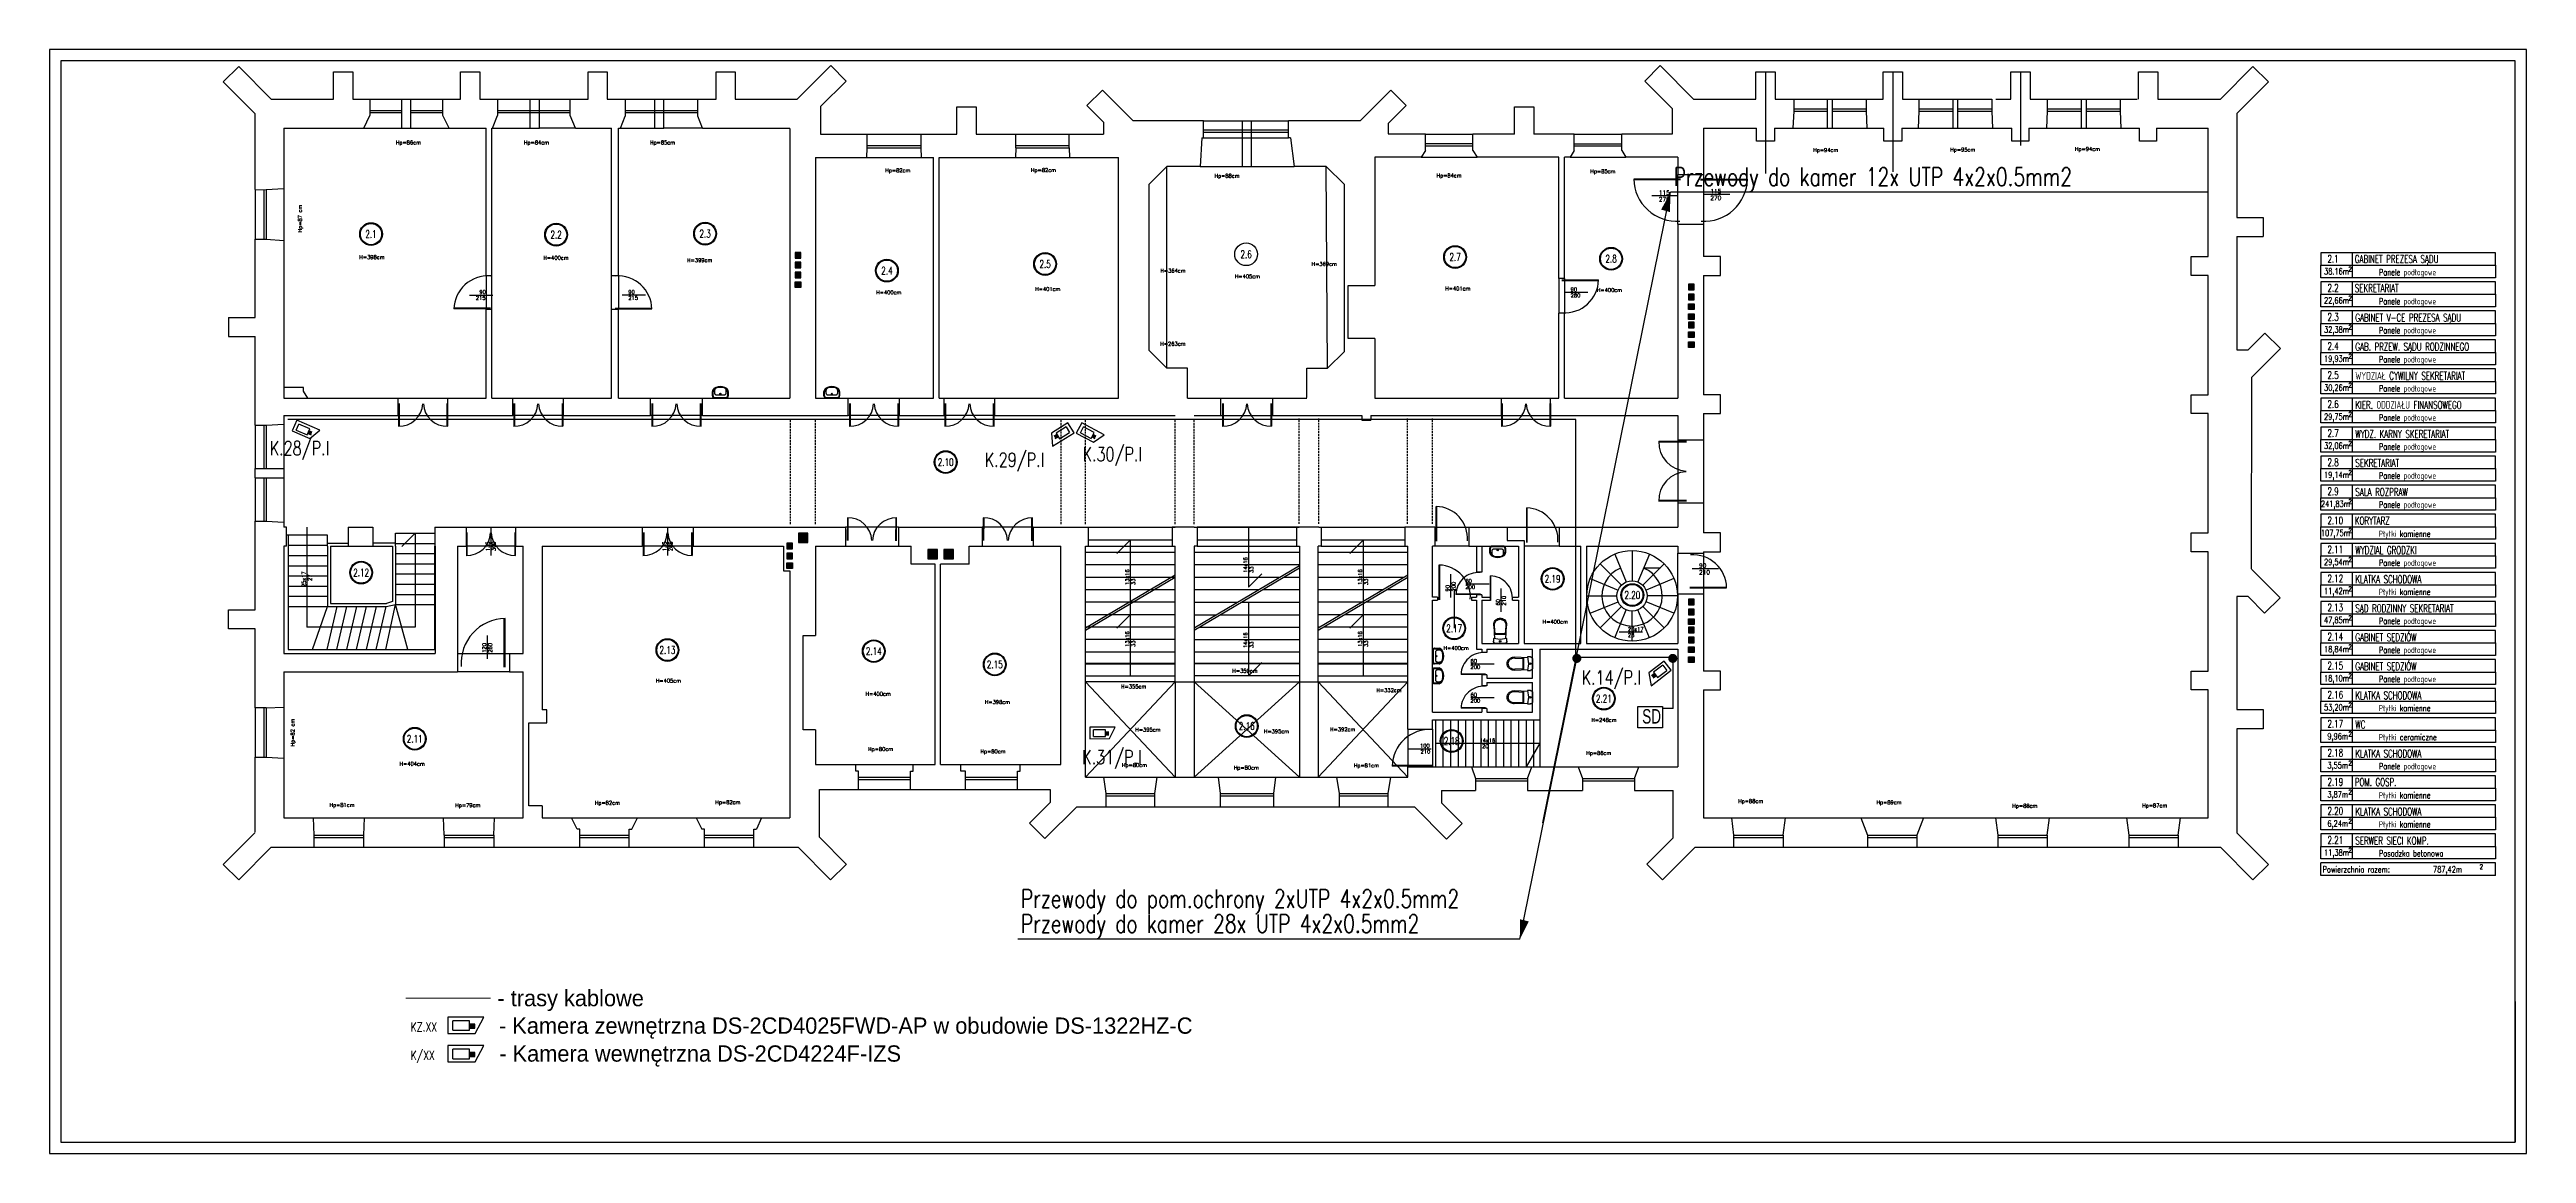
# Model space of a CAD drawing. Header units: millimetres. Extents: x 1324 to 4111, y 907 to 64537.
# Drawn here: x 1326 to 1982, y 2181 to 2474 of the extents above; entities that cross this region are included whole.
import ezdxf
from ezdxf.enums import TextEntityAlignment as Align

# ---------------------------------------------------------------- set-up
doc = ezdxf.new("R2010")
doc.units = ezdxf.units.MM
doc.linetypes.add('DASHED', pattern=[0.75, 0.5, -0.25])
doc.linetypes.add('LINETYPE_0', pattern=[0])
for name, color, linetype in [('_______CCTV', 7, 'Continuous'), ('ELEKTRYK', 5, 'Continuous'), ('elektryka', 5, 'Continuous'), ('ELKOS', 5, 'Continuous'), ('OPISY', 170, 'Continuous'), ('podkład', 8, 'Continuous'), ('RJ45', 4, 'Continuous'), ('Tabela ścianki', 7, 'Continuous'), ('TABELKI', 7, 'Continuous'), ('XIE-struktura opis', 7, 'Continuous')]:
    doc.layers.add(name, color=color, linetype=linetype)
doc.layers.add('E-Gniazda', color=5, linetype='Continuous', lineweight=30)
doc.styles.add('NIMBUSAN', font='ne19001d.ttf')
doc.styles.add('OPIS_CIENKI', font='romans.shx', dxfattribs={"width": 0.75, "height": 2})
doc.styles.add('ROMAND', font='romand')

msp = doc.modelspace()

# ---------------------------------------------------------------- hatches: boundary and pattern name
at = {"layer": '_______CCTV'}
for points in [[(1394.71, 2372.9), (1395.58, 2372.53), (1395.29, 2371.86), (1394.42, 2372.23)], [(1593.19, 2371.35), (1592.39, 2370.86), (1592, 2371.48), (1592.8, 2371.98)], [(1602.37, 2371.93), (1603.21, 2371.49), (1602.87, 2370.85), (1602.03, 2371.28)], [(1751.49, 2308.03), (1750.74, 2307.45), (1750.29, 2308.03), (1751.04, 2308.61)], [(1605.65, 2293.11), (1606.59, 2293.11), (1606.59, 2292.37), (1605.65, 2292.37)], [(1437.28, 2215.74), (1438.61, 2215.75), (1438.62, 2214.71), (1437.28, 2214.71)], [(1437.28, 2208.22), (1438.61, 2208.23), (1438.62, 2207.19), (1437.28, 2207.19)]]:
    msp.add_hatch(color=256, dxfattribs=at).paths.add_polyline_path(points)
at = {"layer": 'podkład'}
for points in [[(1523.49, 2418.68), (1524.99, 2418.68), (1524.99, 2420.18), (1523.49, 2420.18)], [(1523.49, 2416.08), (1524.99, 2416.08), (1524.99, 2417.58), (1523.49, 2417.58)], [(1523.49, 2413.47), (1524.99, 2413.47), (1524.99, 2414.97), (1523.49, 2414.97)], [(1523.49, 2410.87), (1524.99, 2410.87), (1524.99, 2412.37), (1523.49, 2412.37)], [(1761.6, 2411.75), (1760.1, 2411.75), (1760.1, 2410.25), (1761.6, 2410.25)], [(1760.1, 2407.65), (1761.6, 2407.65), (1761.6, 2409.15), (1760.1, 2409.15)], [(1760.1, 2405.04), (1761.6, 2405.04), (1761.6, 2406.54), (1760.1, 2406.54)], [(1760.1, 2402.44), (1761.6, 2402.44), (1761.6, 2403.94), (1760.1, 2403.94)], [(1760.1, 2400.21), (1761.6, 2400.21), (1761.6, 2401.71), (1760.1, 2401.71)], [(1760.1, 2397.61), (1761.6, 2397.61), (1761.6, 2399.11), (1760.1, 2399.11)], [(1760.1, 2395), (1761.6, 2395), (1761.6, 2396.5), (1760.1, 2396.5)], [(1521.29, 2341.64), (1522.79, 2341.64), (1522.79, 2343.14), (1521.29, 2343.14)], [(1526.86, 2345.8), (1524.36, 2345.8), (1524.36, 2343.3), (1526.86, 2343.3)], [(1521.29, 2339.03), (1522.79, 2339.03), (1522.79, 2340.53), (1521.29, 2340.53)], [(1521.29, 2336.43), (1522.79, 2336.43), (1522.79, 2337.93), (1521.29, 2337.93)], [(1561.15, 2341.5), (1558.65, 2341.5), (1558.65, 2339), (1561.15, 2339)], [(1565.38, 2341.48), (1562.88, 2341.48), (1562.88, 2338.98), (1565.38, 2338.98)], [(1760.1, 2326.82), (1761.6, 2326.82), (1761.6, 2328.32), (1760.1, 2328.32)], [(1760.1, 2324.21), (1761.6, 2324.21), (1761.6, 2325.71), (1760.1, 2325.71)], [(1760.1, 2321.61), (1761.6, 2321.61), (1761.6, 2323.11), (1760.1, 2323.11)], [(1760.1, 2319.38), (1761.6, 2319.38), (1761.6, 2320.88), (1760.1, 2320.88)], [(1760.1, 2316.78), (1761.6, 2316.78), (1761.6, 2318.28), (1760.1, 2318.28)], [(1760.1, 2314.18), (1761.6, 2314.18), (1761.6, 2315.68), (1760.1, 2315.68)], [(1761.6, 2311.57), (1760.1, 2311.57), (1760.1, 2313.07), (1761.6, 2313.07)]]:
    msp.add_hatch(color=8, dxfattribs=at).paths.add_polyline_path(points)

# ---------------------------------------------------------------- linework, layer by layer
at = {"color": 7}
msp.add_line((1979.01, 2221.73), (1979.01, 2184.48), dxfattribs=at)
at = {"layer": '_______CCTV', "color": 6}
for p, q in [((1391.47, 2375.71), (1390.27, 2372.91)), ((1397.63, 2373.08), (1391.47, 2375.71)), ((1595.73, 2374.99), (1591.38, 2372.28)), ((1597.34, 2372.4), (1595.73, 2374.99)), ((1599.37, 2374.99), (1597.95, 2372.29)), ((1605.3, 2371.87), (1599.37, 2374.99)), ((1390.27, 2372.91), (1394.99, 2370.89)), ((1394.99, 2370.89), (1397.63, 2373.08)), ((1591.38, 2372.28), (1591.66, 2368.86)), ((1591.66, 2368.86), (1597.34, 2372.4)), ((1597.95, 2372.29), (1602.49, 2369.91)), ((1602.49, 2369.91), (1605.3, 2371.87)), ((1753.66, 2311.9), (1749.6, 2308.77)), ((1750.21, 2305.4), (1755.52, 2309.48)), ((1755.52, 2309.48), (1753.66, 2311.9)), ((1749.6, 2308.77), (1750.21, 2305.4)), ((1608.26, 2294.42), (1601.57, 2294.41)), ((1601.57, 2294.41), (1601.57, 2291.36)), ((1601.57, 2291.36), (1606.7, 2291.37)), ((1606.7, 2291.37), (1608.26, 2294.42)), ((1440.99, 2217.61), (1431.49, 2217.59)), ((1431.49, 2217.59), (1431.5, 2213.27)), ((1438.77, 2213.28), (1440.99, 2217.61)), ((1431.5, 2213.27), (1438.77, 2213.28)), ((1440.99, 2210.09), (1431.49, 2210.07)), ((1431.49, 2210.07), (1431.5, 2205.75)), ((1431.5, 2205.75), (1438.77, 2205.76)), ((1438.77, 2205.76), (1440.99, 2210.09))]:
    msp.add_line(p, q, dxfattribs=at)
at = {"layer": '_______CCTV'}
for p, q in [((1391.37, 2373.08), (1392.07, 2374.71)), ((1391.37, 2373.08), (1394.26, 2371.85)), ((1394.96, 2373.48), (1392.07, 2374.71)), ((1394.26, 2371.85), (1394.96, 2373.48)), ((1394.71, 2372.9), (1394.42, 2372.23)), ((1394.42, 2372.23), (1395.29, 2371.86)), ((1395.58, 2372.53), (1394.71, 2372.9)), ((1592.8, 2371.98), (1592, 2371.48)), ((1592.39, 2370.86), (1593.19, 2371.35)), ((1595.24, 2373.99), (1592.58, 2372.33)), ((1592.58, 2372.33), (1593.52, 2370.82)), ((1593.19, 2371.35), (1592.8, 2371.98)), ((1593.52, 2370.82), (1596.18, 2372.48)), ((1595.24, 2373.99), (1596.18, 2372.48)), ((1599.06, 2372.37), (1599.89, 2373.95)), ((1599.06, 2372.37), (1601.84, 2370.91)), ((1602.67, 2372.49), (1599.89, 2373.95)), ((1601.84, 2370.91), (1602.67, 2372.49)), ((1602.37, 2371.93), (1602.03, 2371.28)), ((1602.03, 2371.28), (1602.87, 2370.85)), ((1603.21, 2371.49), (1602.37, 2371.93)), ((1753.27, 2310.86), (1750.78, 2308.94)), ((1751.87, 2307.53), (1754.36, 2309.45)), ((1753.27, 2310.86), (1754.36, 2309.45)), ((1751.04, 2308.61), (1750.29, 2308.03)), ((1750.74, 2307.45), (1751.49, 2308.03)), ((1750.78, 2308.94), (1751.87, 2307.53)), ((1751.49, 2308.03), (1751.04, 2308.61)), ((1605.65, 2293.73), (1602.51, 2293.73)), ((1602.51, 2291.95), (1602.51, 2293.73)), ((1602.51, 2291.95), (1605.65, 2291.96)), ((1605.65, 2291.96), (1605.65, 2293.73)), ((1605.65, 2293.11), (1605.65, 2292.37)), ((1606.59, 2293.11), (1605.65, 2293.11)), ((1605.65, 2292.37), (1606.59, 2292.37)), ((1437.28, 2216.63), (1432.83, 2216.63)), ((1432.83, 2214.11), (1432.83, 2216.63)), ((1432.83, 2214.11), (1437.28, 2214.11)), ((1437.28, 2214.11), (1437.28, 2216.63)), ((1438.61, 2215.75), (1437.28, 2215.74)), ((1437.28, 2215.74), (1437.28, 2214.71)), ((1437.28, 2214.71), (1438.62, 2214.71)), ((1438.62, 2214.71), (1438.61, 2215.75)), ((1437.28, 2209.11), (1432.83, 2209.11)), ((1432.83, 2206.59), (1432.83, 2209.11)), ((1432.83, 2206.59), (1437.28, 2206.59)), ((1437.28, 2206.59), (1437.28, 2209.11)), ((1438.61, 2208.23), (1437.28, 2208.22)), ((1437.28, 2208.22), (1437.28, 2207.19)), ((1437.28, 2207.19), (1438.62, 2207.19)), ((1438.62, 2207.19), (1438.61, 2208.23))]:
    msp.add_line(p, q, dxfattribs=at)
at = {"layer": 'DEFPOINTS', "color": 7}
for p, q in [((1326.01, 2473.92), (1326.01, 2181.48)), ((1982.01, 2473.92), (1326.01, 2473.92)), ((1982.01, 2181.48), (1982.01, 2473.92)), ((1326.01, 2181.48), (1982.01, 2181.48))]:
    msp.add_line(p, q, dxfattribs=at)
at = {"layer": 'E-Gniazda', "color": 4}
for p, q in [((1721.5, 2269.1), (1755.36, 2436.11)), ((1715.43, 2238.27), (1730.51, 2312.64))]:
    msp.add_line(p, q, dxfattribs=at)
for points in [[(1755.36, 2436.11), (1755.14, 2430.87), (1755.36, 2436.11), (1752.83, 2431.52)], [(1715.43, 2238.27), (1717.8, 2242.95), (1715.43, 2238.27), (1715.47, 2243.52)]]:
    msp.add_solid(points, dxfattribs=at)
at = {"layer": 'ELEKTRYK', "color": 3}
for p, q in [((1897.74, 2436.11), (1755.36, 2436.11)), ((1715.43, 2238.27), (1582.49, 2238.27))]:
    msp.add_line(p, q, dxfattribs=at)
at = {"layer": 'ELEKTRYK', "color": 4}
for p, q in [((1730.2, 2375.92), (1389.08, 2375.92)), ((1730.2, 2313.15), (1730.2, 2375.92)), ((1731.02, 2312.94), (1756.01, 2312.94)), ((1756.02, 2299.34), (1756.02, 2313.22)), ((1756.02, 2299.34), (1753.22, 2299.34))]:
    msp.add_line(p, q, dxfattribs=at)
at = {"layer": 'ELEKTRYK', "color": 3}
msp.add_lwpolyline([(1746.7, 2299.88), (1753.22, 2299.88), (1753.22, 2294.23), (1746.7, 2294.23)], close=True, dxfattribs=at)
at = {"layer": 'elektryka', "color": 4, "const_width": 1.2}
for points in [[(1731.02, 2312.94, -1), (1729.99, 2312.33, -1)], [(1756.42, 2312.94, -1), (1755.39, 2312.33, -1)]]:
    msp.add_lwpolyline(points, format="xyb", close=True, dxfattribs=at)
at = {"layer": 'OPISY', "color": 7, "linetype": 'Continuous'}
for p, q in [((1927.55, 2420.08), (1927.55, 2416.78)), ((1973.83, 2420.08), (1927.55, 2420.08)), ((1927.55, 2413.48), (1927.55, 2416.78)), ((1927.55, 2416.78), (1973.83, 2416.78)), ((1935.83, 2420.08), (1935.83, 2413.48)), ((1973.83, 2416.78), (1973.83, 2420.08)), ((1973.83, 2416.78), (1973.83, 2413.48)), ((1973.83, 2413.48), (1927.55, 2413.48)), ((1927.55, 2412.38), (1927.55, 2409.08)), ((1973.83, 2412.38), (1927.55, 2412.38)), ((1927.55, 2405.78), (1927.55, 2409.08)), ((1927.55, 2409.08), (1973.83, 2409.08)), ((1935.83, 2412.38), (1935.83, 2405.78)), ((1973.83, 2409.08), (1973.83, 2412.38)), ((1973.83, 2409.08), (1973.83, 2405.78)), ((1973.83, 2405.78), (1927.55, 2405.78)), ((1927.55, 2404.68), (1927.55, 2401.38)), ((1973.83, 2404.68), (1927.55, 2404.68)), ((1927.55, 2398.09), (1927.55, 2401.38)), ((1927.55, 2401.38), (1973.83, 2401.38)), ((1935.83, 2404.68), (1935.83, 2398.09)), ((1973.83, 2401.38), (1973.83, 2404.68)), ((1973.83, 2401.38), (1973.83, 2398.09)), ((1973.83, 2398.09), (1927.55, 2398.09)), ((1927.55, 2396.99), (1927.55, 2393.69)), ((1973.83, 2396.99), (1927.55, 2396.99)), ((1935.83, 2396.99), (1935.83, 2390.39)), ((1973.83, 2393.69), (1973.83, 2396.99)), ((1927.55, 2390.39), (1927.55, 2393.69)), ((1927.55, 2393.69), (1973.83, 2393.69)), ((1973.83, 2390.39), (1927.55, 2390.39)), ((1927.55, 2389.29), (1927.55, 2385.99)), ((1973.83, 2389.29), (1927.55, 2389.29)), ((1935.83, 2389.29), (1935.83, 2382.69)), ((1973.83, 2393.69), (1973.83, 2390.39)), ((1973.83, 2385.99), (1973.83, 2389.29)), ((1927.55, 2382.69), (1927.55, 2385.99)), ((1927.55, 2385.99), (1973.83, 2385.99)), ((1973.83, 2382.69), (1927.55, 2382.69)), ((1927.55, 2381.59), (1927.55, 2378.29)), ((1973.83, 2381.59), (1927.55, 2381.59)), ((1935.83, 2381.59), (1935.83, 2374.99)), ((1973.83, 2385.99), (1973.83, 2382.69)), ((1973.83, 2378.29), (1973.83, 2381.59)), ((1927.55, 2374.99), (1927.55, 2378.29)), ((1927.55, 2378.29), (1973.83, 2378.29)), ((1973.83, 2374.99), (1927.55, 2374.99)), ((1973.83, 2378.29), (1973.83, 2374.99)), ((1927.55, 2373.89), (1927.55, 2370.59)), ((1973.83, 2373.89), (1927.55, 2373.89)), ((1927.55, 2367.3), (1927.55, 2370.59)), ((1927.55, 2370.59), (1973.83, 2370.59)), ((1935.83, 2373.89), (1935.83, 2367.3)), ((1973.83, 2370.59), (1973.83, 2373.89)), ((1973.83, 2370.59), (1973.83, 2367.3)), ((1973.83, 2367.3), (1927.55, 2367.3)), ((1927.55, 2366.2), (1927.55, 2362.9)), ((1973.83, 2366.2), (1927.55, 2366.2)), ((1927.55, 2359.6), (1927.55, 2362.9)), ((1927.55, 2362.9), (1973.83, 2362.9)), ((1935.83, 2366.2), (1935.83, 2359.6)), ((1973.83, 2362.9), (1973.83, 2366.2)), ((1973.83, 2362.9), (1973.83, 2359.6)), ((1973.83, 2359.6), (1927.55, 2359.6)), ((1927.55, 2358.5), (1927.55, 2355.2)), ((1973.83, 2358.5), (1927.55, 2358.5)), ((1927.55, 2351.9), (1927.55, 2355.2)), ((1927.55, 2355.2), (1973.83, 2355.2)), ((1935.83, 2358.5), (1935.83, 2351.9)), ((1973.83, 2355.2), (1973.83, 2358.5)), ((1973.83, 2355.2), (1973.83, 2351.9)), ((1973.83, 2351.9), (1927.55, 2351.9)), ((1927.55, 2350.8), (1927.55, 2347.5)), ((1973.83, 2350.8), (1927.55, 2350.8)), ((1935.83, 2350.8), (1935.83, 2344.2)), ((1973.83, 2347.5), (1973.83, 2350.8)), ((1927.55, 2344.2), (1927.55, 2347.5)), ((1927.55, 2347.5), (1973.83, 2347.5)), ((1973.83, 2344.2), (1927.55, 2344.2)), ((1927.55, 2343.1), (1927.55, 2339.8)), ((1973.83, 2343.1), (1927.55, 2343.1)), ((1935.83, 2343.1), (1935.83, 2336.51)), ((1973.83, 2347.5), (1973.83, 2344.2)), ((1973.83, 2339.8), (1973.83, 2343.1)), ((1927.55, 2336.51), (1927.55, 2339.8)), ((1927.55, 2339.8), (1973.83, 2339.8)), ((1973.83, 2336.51), (1927.55, 2336.51)), ((1927.55, 2335.41), (1927.55, 2332.11)), ((1973.83, 2335.41), (1927.55, 2335.41)), ((1935.83, 2335.41), (1935.83, 2328.81)), ((1973.83, 2339.8), (1973.83, 2336.51)), ((1973.83, 2332.11), (1973.83, 2335.41)), ((1927.55, 2328.81), (1927.55, 2332.11)), ((1927.55, 2332.11), (1973.83, 2332.11)), ((1973.83, 2328.81), (1927.55, 2328.81)), ((1973.83, 2332.11), (1973.83, 2328.81)), ((1927.55, 2327.71), (1927.55, 2324.41)), ((1973.83, 2327.71), (1927.55, 2327.71)), ((1927.55, 2321.11), (1927.55, 2324.41)), ((1927.55, 2324.41), (1973.83, 2324.41)), ((1935.83, 2327.71), (1935.83, 2321.11)), ((1973.83, 2324.41), (1973.83, 2327.71)), ((1973.83, 2324.41), (1973.83, 2321.11)), ((1973.83, 2321.11), (1927.55, 2321.11)), ((1927.55, 2320.01), (1927.55, 2316.71)), ((1973.83, 2320.01), (1927.55, 2320.01)), ((1927.55, 2313.41), (1927.55, 2316.71)), ((1927.55, 2316.71), (1973.83, 2316.71)), ((1935.83, 2320.01), (1935.83, 2313.41)), ((1973.83, 2316.71), (1973.83, 2320.01)), ((1973.83, 2316.71), (1973.83, 2313.41)), ((1973.83, 2313.41), (1927.55, 2313.41)), ((1927.55, 2312.31), (1927.55, 2309.02)), ((1973.83, 2312.31), (1927.55, 2312.31)), ((1935.83, 2312.31), (1935.83, 2305.72)), ((1973.83, 2309.02), (1973.83, 2312.31)), ((1927.55, 2305.72), (1927.55, 2309.02)), ((1927.55, 2309.02), (1973.83, 2309.02)), ((1973.83, 2305.72), (1927.55, 2305.72)), ((1927.55, 2304.62), (1927.55, 2301.32)), ((1973.83, 2304.62), (1927.55, 2304.62)), ((1935.83, 2304.62), (1935.83, 2298.02)), ((1973.83, 2309.02), (1973.83, 2305.72)), ((1973.83, 2301.32), (1973.83, 2304.62)), ((1927.55, 2298.02), (1927.55, 2301.32)), ((1927.55, 2301.32), (1973.83, 2301.32)), ((1973.83, 2298.02), (1927.55, 2298.02)), ((1927.55, 2296.92), (1927.55, 2293.62)), ((1973.83, 2296.92), (1927.55, 2296.92)), ((1935.83, 2296.92), (1935.83, 2290.32)), ((1973.83, 2301.32), (1973.83, 2298.02)), ((1973.83, 2293.62), (1973.83, 2296.92)), ((1927.55, 2290.32), (1927.55, 2293.62)), ((1927.55, 2293.62), (1973.83, 2293.62)), ((1973.83, 2290.32), (1927.55, 2290.32)), ((1973.83, 2293.62), (1973.83, 2290.32)), ((1927.55, 2289.22), (1927.55, 2285.92)), ((1973.83, 2289.22), (1927.55, 2289.22)), ((1927.55, 2282.62), (1927.55, 2285.92)), ((1927.55, 2285.92), (1973.83, 2285.92)), ((1935.83, 2289.22), (1935.83, 2282.62)), ((1973.83, 2285.92), (1973.83, 2289.22)), ((1973.83, 2285.92), (1973.83, 2282.62)), ((1973.83, 2282.62), (1927.55, 2282.62)), ((1927.55, 2281.52), (1927.55, 2278.23)), ((1973.83, 2281.52), (1927.55, 2281.52)), ((1927.55, 2274.93), (1927.55, 2278.23)), ((1927.55, 2278.23), (1973.83, 2278.23)), ((1935.83, 2281.52), (1935.83, 2274.93)), ((1973.83, 2278.23), (1973.83, 2281.52)), ((1973.83, 2278.23), (1973.83, 2274.93)), ((1973.83, 2274.93), (1927.55, 2274.93)), ((1927.55, 2273.83), (1927.55, 2270.53)), ((1973.83, 2273.83), (1927.55, 2273.83)), ((1927.55, 2267.23), (1927.55, 2270.53)), ((1927.55, 2270.53), (1973.83, 2270.53)), ((1935.83, 2273.83), (1935.83, 2267.23)), ((1973.83, 2270.53), (1973.83, 2273.83)), ((1973.83, 2270.53), (1973.83, 2267.23)), ((1973.83, 2267.23), (1927.55, 2267.23)), ((1927.55, 2266.13), (1927.55, 2262.83)), ((1973.83, 2266.13), (1927.55, 2266.13)), ((1935.83, 2266.13), (1935.83, 2259.53)), ((1973.83, 2262.83), (1973.83, 2266.13)), ((1927.55, 2259.53), (1927.55, 2262.83)), ((1927.55, 2262.83), (1973.83, 2262.83)), ((1973.83, 2259.53), (1927.55, 2259.53)), ((1927.55, 2255.13), (1927.55, 2258.43)), ((1973.83, 2258.43), (1927.55, 2258.43)), ((1973.83, 2262.83), (1973.83, 2259.53)), ((1973.83, 2255.13), (1973.83, 2258.43)), ((1973.83, 2255.13), (1927.55, 2255.13)), ((1973.83, 2255.13), (1927.55, 2255.13))]:
    msp.add_line(p, q, dxfattribs=at)
at = {"layer": 'podkład', "color": 8}
for p, q in [((1372.01, 2465.33), (1376.11, 2469.43)), ((1376.11, 2469.43), (1384.74, 2460.8)), ((1401.24, 2460.8), (1401.24, 2468)), ((1401.24, 2468), (1406.34, 2468)), ((1406.34, 2468), (1406.34, 2460.8)), ((1434.84, 2460.8), (1434.84, 2468)), ((1434.84, 2468), (1439.94, 2468)), ((1439.94, 2468), (1439.94, 2460.8)), ((1468.64, 2460.8), (1468.64, 2468)), ((1468.64, 2468), (1473.74, 2468)), ((1473.74, 2468), (1473.74, 2460.8)), ((1502.54, 2460.8), (1502.54, 2468)), ((1502.54, 2468), (1507.64, 2468)), ((1507.64, 2468), (1507.64, 2460.8)), ((1524.04, 2460.8), (1532.91, 2469.67)), ((1532.91, 2469.67), (1537.01, 2465.56)), ((1748.48, 2465.56), (1752.58, 2469.67)), ((1752.58, 2469.67), (1761.45, 2460.8)), ((1777.94, 2460.8), (1777.94, 2468)), ((1777.94, 2468), (1783.04, 2468)), ((1780.49, 2468), (1780.49, 2441.11)), ((1783.04, 2468), (1783.04, 2460.8)), ((1811.64, 2460.8), (1811.64, 2468)), ((1811.64, 2468), (1816.74, 2468)), ((1814.19, 2468), (1814.19, 2441.53)), ((1816.74, 2468), (1816.74, 2460.8)), ((1845.44, 2460.8), (1845.44, 2468)), ((1845.44, 2468), (1850.54, 2468)), ((1847.99, 2468), (1847.99, 2448.52)), ((1850.54, 2468), (1850.54, 2460.8)), ((1879.24, 2460.8), (1879.24, 2468)), ((1879.24, 2468), (1884.34, 2468)), ((1884.34, 2468), (1884.34, 2460.8)), ((1900.94, 2460.8), (1909.58, 2469.43)), ((1909.58, 2469.43), (1913.68, 2465.33)), ((1380.44, 2456.9), (1372.01, 2465.33)), ((1384.74, 2460.8), (1401.24, 2460.8)), ((1406.34, 2460.8), (1410.83, 2460.8)), ((1410.83, 2460.8), (1410.83, 2456.4)), ((1410.83, 2460.8), (1419.29, 2460.8)), ((1419.29, 2460.8), (1421.69, 2460.8)), ((1419.29, 2453.1), (1419.29, 2460.8)), ((1419.29, 2460.8), (1421.69, 2460.8)), ((1421.69, 2453.1), (1421.69, 2460.8)), ((1421.69, 2460.8), (1430.14, 2460.8)), ((1430.14, 2460.8), (1434.84, 2460.8)), ((1430.14, 2456.4), (1430.14, 2460.8)), ((1439.94, 2460.8), (1444.64, 2460.8)), ((1444.64, 2460.8), (1444.64, 2456.4)), ((1444.64, 2460.8), (1453.34, 2460.8)), ((1453.34, 2453.1), (1453.34, 2460.8)), ((1453.34, 2460.8), (1455.74, 2460.8)), ((1455.74, 2453.1), (1455.74, 2460.8)), ((1455.74, 2460.8), (1463.94, 2460.8)), ((1463.94, 2460.8), (1468.64, 2460.8)), ((1463.94, 2456.4), (1463.94, 2460.8)), ((1473.74, 2460.8), (1478.44, 2460.8)), ((1478.44, 2460.8), (1478.44, 2456.3)), ((1478.44, 2460.8), (1486.31, 2460.8)), ((1486.31, 2453.1), (1486.31, 2460.8)), ((1486.31, 2460.8), (1488.71, 2460.8)), ((1488.71, 2453.1), (1488.71, 2460.8)), ((1488.71, 2460.8), (1497.74, 2460.8)), ((1497.74, 2460.8), (1502.54, 2460.8)), ((1497.74, 2456.3), (1497.74, 2460.8)), ((1507.64, 2460.8), (1524.04, 2460.8)), ((1537.01, 2465.56), (1530.24, 2458.8)), ((1600.76, 2459.07), (1604.86, 2463.17)), ((1604.86, 2463.17), (1613, 2455.03)), ((1673.09, 2455.03), (1681.23, 2463.17)), ((1681.23, 2463.17), (1685.33, 2459.07)), ((1748.48, 2465.56), (1755.74, 2458.3)), ((1761.45, 2460.8), (1777.94, 2460.8)), ((1783.04, 2460.8), (1787.94, 2460.8)), ((1787.94, 2460.8), (1787.94, 2457.6)), ((1787.94, 2460.8), (1796.89, 2460.8)), ((1796.89, 2460.8), (1798.19, 2460.8)), ((1796.89, 2453.1), (1796.89, 2460.8)), ((1798.19, 2453.1), (1798.19, 2460.8)), ((1798.19, 2460.8), (1807.14, 2460.8)), ((1807.14, 2460.8), (1811.64, 2460.8)), ((1807.14, 2460.8), (1807.14, 2457.6)), ((1816.74, 2460.8), (1822.14, 2460.8)), ((1821.09, 2460.8), (1821.09, 2457.6)), ((1821.09, 2460.8), (1830.14, 2460.8)), ((1830.14, 2460.8), (1831.44, 2460.8)), ((1830.14, 2453.1), (1830.14, 2460.8)), ((1831.44, 2453.1), (1831.44, 2460.8)), ((1831.44, 2460.8), (1840.39, 2460.8)), ((1840.39, 2460.8), (1840.39, 2457.6)), ((1841.44, 2460.8), (1845.44, 2460.8)), ((1850.54, 2460.8), (1855.44, 2460.8)), ((1855.11, 2460.8), (1855.11, 2457.6)), ((1855.11, 2460.8), (1864.21, 2460.8)), ((1864.21, 2460.8), (1865.51, 2460.8)), ((1864.21, 2453.1), (1864.21, 2460.8)), ((1865.51, 2453.1), (1865.51, 2460.8)), ((1865.51, 2460.8), (1874.41, 2460.8)), ((1874.41, 2460.8), (1878.91, 2460.8)), ((1874.41, 2460.8), (1874.41, 2457.6)), ((1884.34, 2460.8), (1900.94, 2460.8)), ((1913.68, 2465.33), (1905.34, 2457)), ((1380.44, 2436.8), (1380.44, 2456.9)), ((1409.23, 2453.1), (1410.83, 2456.4)), ((1410.83, 2457.8), (1419.29, 2457.8)), ((1410.83, 2457.2), (1419.29, 2457.2)), ((1421.69, 2457.8), (1430.14, 2457.8)), ((1421.69, 2457.2), (1430.14, 2457.2)), ((1431.84, 2453.1), (1430.14, 2456.4)), ((1443.34, 2453.1), (1444.64, 2456.4)), ((1444.64, 2457.8), (1463.94, 2457.8)), ((1444.64, 2457.2), (1463.94, 2457.2)), ((1465.34, 2453.1), (1463.94, 2456.4)), ((1477.24, 2453.1), (1478.44, 2456.3)), ((1478.44, 2457.8), (1497.74, 2457.8)), ((1478.44, 2457.2), (1497.74, 2457.2)), ((1498.94, 2453.1), (1497.74, 2456.3)), ((1530.24, 2458.8), (1530.24, 2451.5)), ((1566.34, 2451.5), (1566.34, 2458.7)), ((1566.34, 2458.7), (1571.44, 2458.7)), ((1571.44, 2458.7), (1571.44, 2451.5)), ((1605.14, 2454.69), (1600.76, 2459.07)), ((1605.14, 2454.69), (1605.14, 2451.5)), ((1631.66, 2455.03), (1613, 2455.03)), ((1631.66, 2450.53), (1631.66, 2455.03)), ((1631.66, 2455.03), (1641.99, 2455.03)), ((1641.99, 2442.95), (1641.99, 2455.03)), ((1641.99, 2455.03), (1644.39, 2455.03)), ((1644.39, 2455.03), (1654.16, 2455.03)), ((1644.39, 2442.95), (1644.39, 2455.03)), ((1673.09, 2455.03), (1654.16, 2455.03)), ((1654.16, 2450.53), (1654.16, 2455.03)), ((1685.33, 2459.07), (1680.54, 2454.3)), ((1680.54, 2454.3), (1680.54, 2451.6)), ((1714.04, 2451.5), (1714.04, 2458.7)), ((1714.04, 2458.7), (1719.14, 2458.7)), ((1719.14, 2458.7), (1719.14, 2451.5)), ((1755.74, 2458.3), (1755.74, 2451.5)), ((1787.94, 2457.6), (1787.74, 2453.1)), ((1787.94, 2458.2), (1796.89, 2458.2)), ((1787.94, 2457.6), (1796.89, 2457.6)), ((1798.19, 2458.2), (1807.14, 2458.2)), ((1798.19, 2457.6), (1807.14, 2457.6)), ((1807.14, 2457.6), (1807.34, 2453.1)), ((1821.09, 2457.6), (1820.89, 2453.1)), ((1821.09, 2458.2), (1830.14, 2458.2)), ((1821.09, 2457.6), (1830.14, 2457.6)), ((1831.44, 2458.2), (1840.39, 2458.2)), ((1831.44, 2457.6), (1840.39, 2457.6)), ((1840.39, 2457.6), (1840.59, 2453.1)), ((1855.11, 2457.6), (1854.91, 2453.1)), ((1855.11, 2458.2), (1864.21, 2458.2)), ((1855.11, 2457.6), (1864.21, 2457.6)), ((1865.51, 2458.2), (1874.41, 2458.2)), ((1865.51, 2457.6), (1874.41, 2457.6)), ((1874.41, 2457.6), (1874.61, 2453.1)), ((1905.34, 2457), (1905.34, 2429.45)), ((1388.04, 2453.1), (1388.04, 2437.1)), ((1388.04, 2453.1), (1409.23, 2453.1)), ((1409.23, 2453.1), (1419.29, 2453.1)), ((1419.29, 2453.1), (1421.69, 2453.1)), ((1421.69, 2453.1), (1431.84, 2453.1)), ((1431.84, 2453.1), (1441.64, 2453.1)), ((1441.64, 2414.1), (1441.64, 2453.1)), ((1443.14, 2453.1), (1443.34, 2453.1)), ((1443.14, 2414.1), (1443.14, 2453.1)), ((1443.34, 2453.1), (1453.34, 2453.1)), ((1453.34, 2453.1), (1455.74, 2453.1)), ((1465.34, 2453.1), (1455.74, 2453.1)), ((1465.34, 2453.1), (1474.84, 2453.1)), ((1474.84, 2414.1), (1474.84, 2453.1)), ((1476.74, 2453.1), (1477.24, 2453.1)), ((1476.74, 2414.1), (1476.74, 2453.1)), ((1477.24, 2453.1), (1486.31, 2453.1)), ((1486.31, 2453.1), (1488.71, 2453.1)), ((1498.94, 2453.1), (1488.71, 2453.1)), ((1498.94, 2453.1), (1522.04, 2453.1)), ((1522.04, 2453), (1522.04, 2381.6)), ((1530.24, 2451.5), (1542.44, 2451.5)), ((1542.44, 2447.9), (1542.34, 2445.3)), ((1542.44, 2451.5), (1542.44, 2447.9)), ((1542.44, 2451.5), (1556.74, 2451.5)), ((1542.44, 2448.5), (1556.74, 2448.5)), ((1542.44, 2447.9), (1556.74, 2447.9)), ((1556.74, 2451.5), (1566.34, 2451.5)), ((1556.74, 2451.5), (1556.74, 2447.9)), ((1556.74, 2447.9), (1556.84, 2445.3)), ((1571.44, 2451.5), (1581.94, 2451.5)), ((1581.94, 2447.9), (1581.84, 2445.3)), ((1581.94, 2447.9), (1581.94, 2451.5)), ((1581.94, 2451.5), (1596.04, 2451.5)), ((1581.94, 2448.5), (1596.04, 2448.5)), ((1581.94, 2447.91), (1596.04, 2447.9)), ((1596.04, 2451.5), (1605.14, 2451.5)), ((1596.04, 2447.9), (1596.04, 2451.5)), ((1596.04, 2447.9), (1596.14, 2445.3)), ((1631.16, 2450.53), (1630.76, 2442.95)), ((1631.16, 2450.53), (1631.66, 2450.53)), ((1631.66, 2452.63), (1654.16, 2452.63)), ((1631.66, 2452.03), (1654.16, 2452.03)), ((1631.66, 2450.53), (1654.16, 2450.53)), ((1654.66, 2450.53), (1654.16, 2450.53)), ((1654.66, 2450.53), (1655.66, 2442.95)), ((1690.39, 2451.5), (1680.54, 2451.5)), ((1690.39, 2447.2), (1689.29, 2445.4)), ((1690.39, 2447.2), (1690.39, 2451.5)), ((1690.39, 2451.5), (1702.99, 2451.5)), ((1690.39, 2449), (1702.99, 2449)), ((1690.39, 2448.4), (1702.99, 2448.4)), ((1714.04, 2451.5), (1702.99, 2451.5)), ((1702.99, 2447.2), (1702.99, 2451.5)), ((1702.99, 2447.2), (1704.09, 2445.4)), ((1729.79, 2451.5), (1719.14, 2451.5)), ((1729.79, 2447.17), (1728.71, 2445.4)), ((1729.79, 2447.17), (1729.79, 2451.5)), ((1729.79, 2451.5), (1742.39, 2451.5)), ((1729.79, 2448.97), (1742.39, 2448.97)), ((1729.79, 2448.37), (1742.39, 2448.37)), ((1755.74, 2451.5), (1742.39, 2451.5)), ((1742.39, 2447.17), (1742.39, 2451.5)), ((1742.39, 2447.17), (1743.48, 2445.4)), ((1764.04, 2453.1), (1778.09, 2453.1)), ((1764.04, 2453.1), (1764.04, 2440.8)), ((1778.09, 2449.6), (1778.09, 2453.1)), ((1782.89, 2449.6), (1778.09, 2449.6)), ((1782.89, 2453.1), (1787.74, 2453.1)), ((1782.89, 2453.1), (1782.89, 2449.6)), ((1787.74, 2453.1), (1796.89, 2453.1)), ((1796.89, 2453.1), (1798.19, 2453.1)), ((1798.19, 2453.1), (1807.34, 2453.1)), ((1807.34, 2453.1), (1811.79, 2453.1)), ((1811.79, 2449.6), (1811.79, 2453.1)), ((1816.59, 2449.6), (1811.79, 2449.6)), ((1816.59, 2453.1), (1821.94, 2453.1)), ((1816.59, 2453.1), (1816.59, 2449.6)), ((1820.89, 2453.1), (1830.14, 2453.1)), ((1830.14, 2453.1), (1831.44, 2453.1)), ((1831.44, 2453.1), (1840.59, 2453.1)), ((1840.59, 2453.1), (1845.74, 2453.1)), ((1845.74, 2449.6), (1845.74, 2453.1)), ((1850.24, 2449.6), (1845.74, 2449.6)), ((1850.24, 2453.1), (1855.24, 2453.1)), ((1850.24, 2453.1), (1850.24, 2449.6)), ((1854.91, 2453.1), (1864.21, 2453.1)), ((1864.21, 2453.1), (1865.51, 2453.1)), ((1865.51, 2453.1), (1874.61, 2453.1)), ((1874.61, 2453.1), (1879.54, 2453.1)), ((1879.54, 2449.6), (1879.54, 2453.1)), ((1884.04, 2449.6), (1879.54, 2449.6)), ((1884.04, 2453.1), (1897.74, 2453.1)), ((1884.04, 2453.1), (1884.04, 2449.6)), ((1897.74, 2419.12), (1897.74, 2453.1)), ((1528.84, 2445.3), (1542.34, 2445.3)), ((1528.84, 2445.3), (1528.84, 2381.6)), ((1542.34, 2445.3), (1556.84, 2445.3)), ((1556.84, 2445.3), (1560.14, 2445.3)), ((1560.14, 2381.6), (1560.14, 2445.3)), ((1561.64, 2445.3), (1581.84, 2445.3)), ((1561.64, 2381.6), (1561.64, 2445.3)), ((1581.84, 2445.3), (1596.14, 2445.3)), ((1596.14, 2445.3), (1609.14, 2445.3)), ((1609.14, 2381.6), (1609.14, 2445.3)), ((1617.15, 2438.12), (1621.96, 2442.93)), ((1630.76, 2442.95), (1621.95, 2442.95)), ((1621.96, 2389.5), (1621.95, 2442.95)), ((1630.76, 2442.95), (1641.99, 2442.95)), ((1641.99, 2442.95), (1644.39, 2442.95)), ((1644.39, 2442.95), (1655.66, 2442.95)), ((1664.15, 2442.95), (1655.66, 2442.95)), ((1668.97, 2438.12), (1664.15, 2442.95)), ((1664.44, 2389.5), (1664.15, 2442.95)), ((1677.04, 2445.4), (1677.04, 2411.4)), ((1689.29, 2445.4), (1677.04, 2445.4)), ((1689.29, 2445.4), (1704.09, 2445.4)), ((1725.74, 2445.4), (1704.09, 2445.4)), ((1725.74, 2413.3), (1725.74, 2445.4)), ((1728.71, 2445.4), (1727.24, 2445.4)), ((1727.24, 2413.3), (1727.24, 2445.4)), ((1728.71, 2445.4), (1743.48, 2445.4)), ((1757.24, 2445.4), (1743.48, 2445.4)), ((1757.24, 2445.4), (1757.24, 2440.8)), ((1757.24, 2440.8), (1764.04, 2440.8)), ((1757.24, 2427.7), (1757.24, 2440.8)), ((1764.04, 2440.8), (1764.04, 2427.7)), ((1380.44, 2436.8), (1383.35, 2436.79)), ((1380.44, 2436.8), (1380.44, 2423.7)), ((1382.74, 2436.79), (1382.74, 2423.7)), ((1383.35, 2436.8), (1388.04, 2437.1)), ((1383.37, 2436.79), (1383.37, 2423.7)), ((1388.04, 2437.1), (1388.04, 2423.3)), ((1617.15, 2438.12), (1617.15, 2394.21)), ((1668.97, 2393.92), (1668.97, 2438.12)), ((1758, 2439.6), (1745.57, 2439.6)), ((1758, 2439.4), (1745.57, 2439.4)), ((1757.35, 2435.13), (1750.4, 2435.13)), ((1763.29, 2439.6), (1775.72, 2439.6)), ((1763.29, 2439.4), (1775.71, 2439.4)), ((1770.99, 2435.49), (1764.04, 2435.49)), ((1757.24, 2427.7), (1757.24, 2381.6)), ((1757.24, 2427.7), (1764.04, 2427.7)), ((1764.04, 2427.7), (1764.04, 2419.12)), ((1905.34, 2429.45), (1912.24, 2429.45)), ((1912.24, 2429.45), (1912.24, 2424.4)), ((1380.44, 2402.9), (1380.44, 2423.7)), ((1380.44, 2423.7), (1383.37, 2423.7)), ((1383.37, 2423.7), (1388.04, 2423.3)), ((1388.04, 2423.3), (1388.04, 2381.6)), ((1905.34, 2424.35), (1905.34, 2394.4)), ((1905.34, 2424.35), (1912.24, 2424.35)), ((1441.64, 2414.1), (1443.14, 2414.1)), ((1441.64, 2414.1), (1441.64, 2405.1)), ((1443.14, 2405.1), (1443.14, 2414.1)), ((1474.84, 2414.1), (1476.74, 2414.1)), ((1474.84, 2405.1), (1474.84, 2414.1)), ((1476.74, 2414.1), (1476.74, 2405.1)), ((1523.49, 2420.18), (1523.49, 2418.68)), ((1524.99, 2420.18), (1523.49, 2420.18)), ((1523.49, 2418.68), (1524.99, 2418.68)), ((1523.49, 2417.58), (1523.49, 2416.08)), ((1524.99, 2417.58), (1523.49, 2417.58)), ((1523.49, 2416.08), (1524.99, 2416.08)), ((1523.49, 2414.97), (1523.49, 2413.47)), ((1524.99, 2414.97), (1523.49, 2414.97)), ((1524.99, 2418.68), (1524.99, 2420.18)), ((1524.99, 2416.08), (1524.99, 2417.58)), ((1524.99, 2413.47), (1524.99, 2414.97)), ((1768.54, 2419.12), (1764.04, 2419.12)), ((1768.54, 2414.02), (1768.54, 2419.12)), ((1893.24, 2414.02), (1893.24, 2419.12)), ((1893.24, 2419.12), (1897.74, 2419.12)), ((1437.22, 2408.88), (1443.4, 2408.88)), ((1483.84, 2408.88), (1477.66, 2408.88)), ((1523.49, 2413.47), (1524.99, 2413.47)), ((1523.49, 2410.87), (1523.49, 2412.37)), ((1523.49, 2412.37), (1524.99, 2412.37)), ((1524.99, 2410.87), (1523.49, 2410.87)), ((1524.99, 2412.37), (1524.99, 2410.87)), ((1669.94, 2397.4), (1669.94, 2411.4)), ((1669.94, 2411.4), (1677.04, 2411.4)), ((1727.24, 2413.3), (1725.74, 2413.3)), ((1725.74, 2413.3), (1725.74, 2404.1)), ((1726.56, 2412.88), (1736.28, 2412.88)), ((1726.56, 2412.73), (1736.27, 2412.73)), ((1727.24, 2413.3), (1727.24, 2404.1)), ((1733.42, 2409.55), (1727.24, 2409.55)), ((1760.1, 2411.75), (1760.1, 2410.25)), ((1761.6, 2411.75), (1760.1, 2411.75)), ((1760.1, 2410.25), (1761.6, 2410.25)), ((1760.1, 2409.15), (1760.1, 2407.65)), ((1761.6, 2409.15), (1760.1, 2409.15)), ((1760.1, 2407.65), (1761.6, 2407.65)), ((1761.6, 2410.25), (1761.6, 2411.75)), ((1761.6, 2407.65), (1761.6, 2409.15)), ((1764.04, 2414.02), (1764.04, 2382.42)), ((1764.04, 2414.02), (1768.54, 2414.02)), ((1897.74, 2414.02), (1893.24, 2414.02)), ((1897.74, 2382.42), (1897.74, 2414.02)), ((1373.44, 2402.9), (1373.44, 2397.9)), ((1373.44, 2402.9), (1380.44, 2402.9)), ((1442.81, 2405.36), (1433.1, 2405.36)), ((1442.81, 2405.21), (1433.1, 2405.21)), ((1441.64, 2381.6), (1441.64, 2405.1)), ((1441.64, 2405.1), (1443.14, 2405.1)), ((1443.14, 2381.6), (1443.14, 2405.1)), ((1474.84, 2381.6), (1474.84, 2405.1)), ((1474.84, 2405.1), (1476.74, 2405.1)), ((1475.84, 2405.36), (1485.54, 2405.36)), ((1475.84, 2405.21), (1485.55, 2405.21)), ((1476.74, 2381.6), (1476.74, 2405.1)), ((1725.74, 2381.6), (1725.74, 2404.1)), ((1727.24, 2404.1), (1725.74, 2404.1)), ((1727.24, 2381.6), (1727.24, 2404.1)), ((1760.1, 2405.04), (1760.1, 2406.54)), ((1760.1, 2406.54), (1761.6, 2406.54)), ((1761.6, 2405.04), (1760.1, 2405.04)), ((1760.1, 2402.44), (1760.1, 2403.94)), ((1760.1, 2403.94), (1761.6, 2403.94)), ((1761.6, 2402.44), (1760.1, 2402.44)), ((1760.1, 2401.71), (1760.1, 2400.21)), ((1761.6, 2401.71), (1760.1, 2401.71)), ((1761.6, 2406.54), (1761.6, 2405.04)), ((1761.6, 2403.94), (1761.6, 2402.44)), ((1761.6, 2400.21), (1761.6, 2401.71)), ((1373.44, 2397.9), (1380.44, 2397.9)), ((1380.44, 2374.45), (1380.44, 2397.9)), ((1677.04, 2397.4), (1669.94, 2397.4)), ((1677.04, 2397.4), (1677.04, 2381.6)), ((1760.1, 2400.21), (1761.6, 2400.21)), ((1760.1, 2397.61), (1760.1, 2399.11)), ((1760.1, 2399.11), (1761.6, 2399.11)), ((1761.6, 2397.61), (1760.1, 2397.61)), ((1760.1, 2395), (1760.1, 2396.5)), ((1760.1, 2396.5), (1761.6, 2396.5)), ((1761.6, 2395), (1760.1, 2395)), ((1761.6, 2399.11), (1761.6, 2397.61)), ((1761.6, 2396.5), (1761.6, 2395)), ((1905.34, 2394.4), (1908.34, 2394.4)), ((1908.34, 2394.4), (1912.73, 2398.79)), ((1916.83, 2394.68), (1909.19, 2387.05)), ((1912.73, 2398.79), (1916.83, 2394.68)), ((1621.96, 2389.5), (1617.15, 2394.31)), ((1627.36, 2389.5), (1621.96, 2389.5)), ((1627.36, 2381.6), (1627.36, 2389.5)), ((1659.04, 2381.7), (1659.04, 2389.5)), ((1659.04, 2389.5), (1664.44, 2389.5)), ((1664.44, 2389.5), (1668.97, 2393.92)), ((1393.24, 2384.4), (1388.04, 2384.4)), ((1388.04, 2381.6), (1418.34, 2381.6)), ((1393.24, 2383.4), (1393.24, 2384.4)), ((1394.44, 2381.6), (1393.24, 2383.4)), ((1418.34, 2377), (1418.34, 2381.6)), ((1418.34, 2381.6), (1431.54, 2381.6)), ((1431.54, 2381.6), (1441.64, 2381.6)), ((1431.54, 2377), (1431.54, 2381.6)), ((1443.14, 2381.6), (1448.74, 2381.6)), ((1448.74, 2377), (1448.74, 2381.6)), ((1448.74, 2381.6), (1462.14, 2381.6)), ((1462.14, 2381.6), (1474.84, 2381.6)), ((1462.14, 2377), (1462.14, 2381.6)), ((1476.74, 2381.6), (1485.14, 2381.6)), ((1485.14, 2377), (1485.14, 2381.6)), ((1485.14, 2381.6), (1498.94, 2381.6)), ((1498.94, 2381.6), (1522.04, 2381.6)), ((1498.94, 2377), (1498.94, 2381.6)), ((1528.84, 2381.6), (1537.54, 2381.6)), ((1537.54, 2377), (1537.54, 2381.6)), ((1537.54, 2381.6), (1551.14, 2381.6)), ((1551.14, 2381.6), (1560.14, 2381.6)), ((1551.14, 2377), (1551.14, 2381.6)), ((1561.64, 2381.6), (1562.94, 2381.6)), ((1562.94, 2377), (1562.94, 2381.6)), ((1562.94, 2381.6), (1576.34, 2381.6)), ((1576.34, 2381.6), (1609.14, 2381.6)), ((1576.34, 2377), (1576.34, 2381.6)), ((1627.36, 2381.6), (1636.24, 2381.6)), ((1636.24, 2377), (1636.24, 2381.6)), ((1636.24, 2381.6), (1650.04, 2381.6)), ((1650.04, 2377), (1650.04, 2381.6)), ((1650.04, 2381.6), (1659.04, 2381.6)), ((1677.04, 2381.6), (1710.54, 2381.6)), ((1710.54, 2377), (1710.54, 2381.6)), ((1710.54, 2381.6), (1723.54, 2381.6)), ((1723.54, 2381.6), (1725.74, 2381.6)), ((1723.54, 2377), (1723.54, 2381.6)), ((1727.24, 2381.6), (1757.24, 2381.6)), ((1768.54, 2382.42), (1764.04, 2382.42)), ((1768.54, 2377.52), (1768.54, 2382.42)), ((1893.24, 2377.52), (1893.24, 2382.42)), ((1893.24, 2382.42), (1897.74, 2382.42)), ((1909.19, 2387.05), (1909.12, 2336.35)), ((1388.04, 2377), (1388.04, 2374.65)), ((1388.04, 2377), (1418.34, 2377)), ((1418.34, 2377), (1431.54, 2377)), ((1418.47, 2380.15), (1418.47, 2374.12)), ((1418.62, 2380.15), (1418.62, 2374.12)), ((1431.27, 2380.15), (1431.27, 2374.12)), ((1431.42, 2380.15), (1431.42, 2374.12)), ((1431.54, 2377), (1448.74, 2377)), ((1462.14, 2377), (1448.74, 2377)), ((1448.97, 2380.15), (1448.97, 2374.12)), ((1449.12, 2380.15), (1449.12, 2374.12)), ((1461.77, 2380.15), (1461.77, 2374.12)), ((1461.92, 2380.15), (1461.92, 2374.12)), ((1462.14, 2377), (1485.14, 2377)), ((1498.94, 2377), (1485.14, 2377)), ((1485.57, 2380.15), (1485.57, 2374.12)), ((1485.72, 2380.15), (1485.72, 2374.12)), ((1498.37, 2380.15), (1498.37, 2374.12)), ((1498.52, 2380.15), (1498.52, 2374.12)), ((1498.94, 2377), (1528.84, 2377)), ((1528.84, 2377), (1537.54, 2377)), ((1551.14, 2377), (1537.54, 2377)), ((1537.87, 2380.15), (1537.87, 2374.12)), ((1538.02, 2380.15), (1538.02, 2374.12)), ((1550.67, 2380.15), (1550.67, 2374.12)), ((1550.82, 2380.15), (1550.82, 2374.12)), ((1551.14, 2377), (1562.94, 2377)), ((1576.34, 2377), (1562.94, 2377)), ((1563.17, 2380.15), (1563.17, 2374.12)), ((1563.32, 2380.15), (1563.32, 2374.12)), ((1575.97, 2380.15), (1575.97, 2374.12)), ((1576.12, 2380.15), (1576.12, 2374.12)), ((1576.34, 2377), (1600.34, 2377)), ((1600.34, 2377), (1624.14, 2377)), ((1629.14, 2377), (1636.24, 2377)), ((1636.24, 2377), (1650.04, 2377)), ((1636.67, 2380.15), (1636.67, 2374.12)), ((1636.82, 2380.15), (1636.82, 2374.12)), ((1649.47, 2380.15), (1649.47, 2374.12)), ((1649.62, 2380.15), (1649.62, 2374.12)), ((1650.04, 2377), (1662.14, 2377)), ((1662.14, 2377), (1673.54, 2377)), ((1673.54, 2377), (1673.54, 2375.7)), ((1673.54, 2375.7), (1675.94, 2375.7)), ((1675.94, 2377), (1692.24, 2377)), ((1675.94, 2377), (1675.94, 2375.7)), ((1692.24, 2377), (1710.54, 2377)), ((1710.54, 2377), (1723.54, 2377)), ((1710.57, 2380.15), (1710.57, 2374.12)), ((1710.72, 2380.15), (1710.72, 2374.12)), ((1723.37, 2380.15), (1723.37, 2374.12)), ((1723.52, 2380.15), (1723.52, 2374.12)), ((1723.54, 2377), (1757.24, 2377)), ((1757.24, 2377), (1757.24, 2370.5)), ((1764.04, 2377.52), (1764.04, 2370.5)), ((1764.04, 2377.52), (1768.54, 2377.52)), ((1897.74, 2377.52), (1893.24, 2377.52)), ((1897.74, 2345.88), (1897.74, 2377.52)), ((1380.44, 2374.45), (1383.35, 2374.45)), ((1380.44, 2374.45), (1380.44, 2362.9)), ((1382.74, 2374.45), (1382.74, 2362.9)), ((1383.35, 2374.45), (1388.04, 2374.65)), ((1383.35, 2374.45), (1383.36, 2362.9)), ((1388.04, 2374.65), (1388.04, 2362.9)), ((1759.56, 2370.06), (1752.21, 2370.06)), ((1759.56, 2369.88), (1752.21, 2369.88)), ((1757.24, 2370.5), (1764.04, 2370.5)), ((1757.24, 2370.5), (1757.24, 2353.8)), ((1764.04, 2370.5), (1764.04, 2353.8)), ((1380.44, 2360.5), (1380.44, 2362.9)), ((1380.44, 2362.9), (1388.04, 2362.9)), ((1388.04, 2362.9), (1388.04, 2360.5)), ((1380.44, 2360.5), (1388.04, 2360.5)), ((1380.44, 2360.5), (1380.45, 2348.95)), ((1382.74, 2360.5), (1382.74, 2348.95)), ((1383.36, 2360.5), (1383.38, 2348.95)), ((1388.04, 2360.5), (1388.04, 2348.75)), ((1380.44, 2325.5), (1380.44, 2348.95)), ((1380.44, 2348.95), (1383.37, 2348.95)), ((1383.37, 2348.95), (1388.04, 2348.75)), ((1388.04, 2348.75), (1388.04, 2347.39)), ((1537.37, 2343.87), (1537.41, 2349.9)), ((1537.52, 2343.87), (1537.56, 2349.9)), ((1550.18, 2343.8), (1550.21, 2349.83)), ((1550.33, 2343.8), (1550.36, 2349.83)), ((1573.32, 2343.87), (1573.36, 2349.9)), ((1573.47, 2343.87), (1573.51, 2349.9)), ((1586.13, 2343.8), (1586.16, 2349.83)), ((1586.28, 2343.8), (1586.31, 2349.83)), ((1693.29, 2343.67), (1693.29, 2352.86)), ((1693.43, 2343.67), (1693.43, 2352.86)), ((1717.24, 2343.29), (1717.24, 2352.49)), ((1717.39, 2343.29), (1717.39, 2352.48)), ((1759.56, 2354.48), (1752.21, 2354.48)), ((1759.56, 2354.3), (1752.21, 2354.3)), ((1757.24, 2353.8), (1757.24, 2347.38)), ((1757.24, 2353.8), (1764.04, 2353.8)), ((1764.04, 2353.8), (1764.04, 2345.88)), ((1388.74, 2347.39), (1388.04, 2347.39)), ((1388.04, 2342.39), (1388.04, 2313.9)), ((1388.74, 2342.39), (1388.04, 2342.39)), ((1388.74, 2342.39), (1388.74, 2347.39)), ((1399.59, 2345.29), (1388.74, 2345.29)), ((1389.19, 2345.29), (1389.19, 2315)), ((1389.19, 2342.59), (1399.59, 2342.59)), ((1394.17, 2347.39), (1394.17, 2320.92)), ((1399.59, 2343.19), (1399.59, 2345.29)), ((1399.59, 2342.39), (1399.59, 2343.19)), ((1399.59, 2343.19), (1405.14, 2343.19)), ((1399.59, 2342.39), (1399.59, 2338.09)), ((1400.39, 2342.39), (1400.39, 2327.19)), ((1400.39, 2342.39), (1405.14, 2342.39)), ((1405.14, 2347.39), (1411.64, 2347.39)), ((1405.14, 2347.39), (1405.14, 2342.39)), ((1405.14, 2342.39), (1411.64, 2342.39)), ((1411.64, 2347.39), (1411.64, 2342.39)), ((1417.64, 2343.18), (1411.64, 2343.18)), ((1411.64, 2342.39), (1416.84, 2342.38)), ((1416.84, 2342.38), (1416.84, 2327.7)), ((1417.64, 2345.78), (1428.04, 2345.78)), ((1417.64, 2343.18), (1417.64, 2345.78)), ((1417.64, 2342.38), (1417.64, 2343.18)), ((1417.64, 2343.09), (1428.04, 2343.09)), ((1417.64, 2342.38), (1417.64, 2339.29)), ((1422.84, 2345.78), (1419.31, 2342.25)), ((1422.84, 2345.78), (1422.86, 2320.92)), ((1428.04, 2347.39), (1436.34, 2347.39)), ((1428.04, 2347.39), (1428.04, 2342.39)), ((1428.04, 2342.39), (1428.14, 2342.39)), ((1428.04, 2342.39), (1428.14, 2342.39)), ((1428.04, 2315), (1428.04, 2342.39)), ((1428.14, 2342.39), (1428.14, 2313.9)), ((1434.05, 2342.39), (1434.04, 2309.1)), ((1434.05, 2342.39), (1436.34, 2342.39)), ((1436.34, 2347.39), (1436.34, 2342.39)), ((1436.34, 2347.39), (1449.44, 2347.39)), ((1449.44, 2342.39), (1436.34, 2342.39)), ((1436.42, 2345.95), (1436.42, 2339.91)), ((1436.57, 2345.95), (1436.57, 2339.91)), ((1442.89, 2347.39), (1442.89, 2339.92)), ((1449.22, 2345.95), (1449.22, 2339.91)), ((1449.37, 2345.95), (1449.37, 2339.91)), ((1449.44, 2347.39), (1482.94, 2347.39)), ((1449.44, 2347.39), (1449.44, 2342.39)), ((1449.44, 2342.39), (1451.45, 2342.39)), ((1451.44, 2313.9), (1451.45, 2342.39)), ((1456.44, 2342.39), (1456.44, 2299)), ((1456.44, 2342.39), (1482.94, 2342.39)), ((1482.94, 2347.39), (1482.94, 2342.39)), ((1482.94, 2347.39), (1496.44, 2347.39)), ((1496.44, 2342.39), (1482.94, 2342.39)), ((1483.22, 2345.95), (1483.22, 2339.91)), ((1483.37, 2345.95), (1483.37, 2339.91)), ((1489.69, 2347.39), (1489.69, 2339.92)), ((1496.02, 2345.95), (1496.02, 2339.91)), ((1496.17, 2345.95), (1496.17, 2339.91)), ((1496.44, 2347.39), (1496.44, 2342.39)), ((1496.44, 2347.39), (1528.84, 2347.39)), ((1496.44, 2342.39), (1520.44, 2342.39)), ((1520.44, 2342.39), (1520.44, 2335.79)), ((1521.29, 2343.14), (1521.29, 2341.64)), ((1522.79, 2343.14), (1521.29, 2343.14)), ((1522.79, 2341.64), (1522.79, 2343.14)), ((1524.36, 2345.8), (1524.36, 2343.3)), ((1526.86, 2345.8), (1524.36, 2345.8)), ((1524.36, 2343.3), (1526.86, 2343.3)), ((1526.86, 2343.3), (1526.86, 2345.8)), ((1528.84, 2347.39), (1536.84, 2347.39)), ((1528.84, 2342.39), (1536.84, 2342.39)), ((1528.84, 2342.39), (1528.84, 2318.73)), ((1536.84, 2347.39), (1536.84, 2342.39)), ((1550.84, 2347.39), (1536.84, 2347.39)), ((1536.84, 2342.39), (1550.84, 2342.39)), ((1550.84, 2347.39), (1573.04, 2347.39)), ((1550.84, 2347.39), (1550.84, 2342.39)), ((1550.84, 2342.39), (1554.24, 2342.39)), ((1554.24, 2337.59), (1554.24, 2342.39)), ((1569.54, 2342.39), (1573.04, 2342.39)), ((1569.54, 2337.59), (1569.54, 2342.39)), ((1573.04, 2347.39), (1573.04, 2342.39)), ((1586.54, 2347.39), (1573.04, 2347.39)), ((1573.04, 2342.39), (1586.54, 2342.39)), ((1586.54, 2347.39), (1601.14, 2347.39)), ((1586.54, 2347.39), (1586.54, 2342.39)), ((1586.54, 2342.39), (1593.86, 2342.39)), ((1593.86, 2284.53), (1593.86, 2342.39)), ((1600.34, 2281.2), (1600.34, 2342.39)), ((1600.34, 2342.39), (1601.14, 2342.39)), ((1600.34, 2342.39), (1601.14, 2342.39)), ((1601.14, 2342.39), (1601.14, 2347.39)), ((1601.14, 2342.39), (1601.14, 2347.39)), ((1601.14, 2347.39), (1623.34, 2347.39)), ((1623.34, 2343.99), (1601.14, 2343.99)), ((1601.14, 2342.39), (1623.34, 2342.39)), ((1612.24, 2343.99), (1608.71, 2340.45)), ((1612.24, 2343.99), (1612.24, 2307.99)), ((1623.34, 2347.39), (1624.14, 2347.39)), ((1629.14, 2347.39), (1623.34, 2347.39)), ((1623.34, 2347.39), (1623.34, 2342.39)), ((1623.34, 2342.39), (1624.14, 2342.39)), ((1624.14, 2306.4), (1624.14, 2342.39)), ((1629.14, 2347.39), (1629.94, 2347.39)), ((1629.14, 2347.39), (1629.94, 2347.39)), ((1629.14, 2342.39), (1629.14, 2306.4)), ((1629.94, 2342.39), (1629.14, 2342.39)), ((1629.94, 2347.39), (1629.94, 2342.39)), ((1656.24, 2347.38), (1629.94, 2347.38)), ((1629.94, 2347.38), (1656.24, 2347.38)), ((1656.24, 2343.99), (1629.94, 2343.99)), ((1629.94, 2342.39), (1656.24, 2342.38)), ((1643.54, 2347.38), (1643.54, 2331.49)), ((1656.24, 2347.38), (1656.94, 2347.38)), ((1662.14, 2347.38), (1656.24, 2347.38)), ((1656.24, 2347.38), (1656.24, 2342.38)), ((1656.24, 2342.38), (1657.04, 2342.38)), ((1657.04, 2342.38), (1657.04, 2306.4)), ((1662.04, 2306.4), (1662.04, 2342.38)), ((1662.84, 2342.38), (1662.04, 2342.38)), ((1662.14, 2347.38), (1662.84, 2347.38)), ((1662.84, 2347.38), (1662.84, 2342.38)), ((1662.84, 2347.38), (1684.94, 2347.38)), ((1684.94, 2343.99), (1662.84, 2343.99)), ((1662.84, 2342.38), (1684.94, 2342.38)), ((1673.89, 2343.99), (1670.36, 2340.45)), ((1673.89, 2343.99), (1673.89, 2307.99)), ((1684.94, 2347.38), (1684.94, 2342.38)), ((1684.94, 2347.38), (1684.94, 2342.38)), ((1692.94, 2347.38), (1684.94, 2347.38)), ((1684.94, 2347.38), (1684.94, 2347.38)), ((1684.94, 2342.38), (1685.74, 2342.38)), ((1684.94, 2342.38), (1685.74, 2342.38)), ((1685.74, 2293.89), (1685.74, 2342.38)), ((1692.26, 2328.88), (1692.26, 2342.38)), ((1692.94, 2342.38), (1692.26, 2342.38)), ((1692.94, 2347.38), (1692.94, 2342.38)), ((1692.94, 2347.38), (1701.94, 2347.38)), ((1701.94, 2342.38), (1692.94, 2342.38)), ((1701.94, 2347.38), (1712.04, 2347.38)), ((1701.94, 2347.38), (1701.94, 2342.38)), ((1701.94, 2342.38), (1712.04, 2342.38)), ((1703.96, 2342.38), (1703.96, 2335.48)), ((1705.36, 2342.38), (1705.36, 2335.48)), ((1712.04, 2347.38), (1712.04, 2343.88)), ((1712.04, 2347.38), (1725.84, 2347.38)), ((1712.04, 2343.88), (1716.54, 2343.88)), ((1712.04, 2342.38), (1715.06, 2342.38)), ((1715.06, 2342.38), (1715.06, 2328.88)), ((1716.54, 2343.88), (1716.54, 2316.58)), ((1725.84, 2342.38), (1716.54, 2342.38)), ((1725.84, 2347.38), (1757.24, 2347.38)), ((1725.84, 2347.38), (1725.84, 2342.38)), ((1725.84, 2342.38), (1731.54, 2342.38)), ((1731.54, 2316.58), (1731.54, 2342.38)), ((1733.04, 2342.38), (1757.24, 2342.38)), ((1733.04, 2342.38), (1733.04, 2316.58)), ((1757.24, 2342.38), (1757.24, 2340.54)), ((1768.54, 2345.88), (1764.04, 2345.88)), ((1768.54, 2340.88), (1768.54, 2345.88)), ((1893.24, 2340.88), (1893.24, 2345.88)), ((1893.24, 2345.88), (1897.74, 2345.88)), ((1389.19, 2339.89), (1399.59, 2339.89)), ((1389.19, 2337.19), (1399.59, 2337.19)), ((1399.59, 2338.09), (1399.59, 2334.99)), ((1417.64, 2340.39), (1428.04, 2340.39)), ((1417.64, 2339.29), (1417.64, 2336.19)), ((1417.64, 2337.69), (1428.04, 2337.69)), ((1417.64, 2336.19), (1417.64, 2333.09)), ((1520.44, 2335.79), (1522.04, 2335.79)), ((1521.29, 2341.64), (1522.79, 2341.64)), ((1521.29, 2340.53), (1521.29, 2339.03)), ((1522.79, 2340.53), (1521.29, 2340.53)), ((1521.29, 2339.03), (1522.79, 2339.03)), ((1521.29, 2336.43), (1521.29, 2337.93)), ((1521.29, 2337.93), (1522.79, 2337.93)), ((1522.79, 2336.43), (1521.29, 2336.43)), ((1522.04, 2335.79), (1522.04, 2270.4)), ((1522.79, 2339.03), (1522.79, 2340.53)), ((1522.79, 2337.93), (1522.79, 2336.43)), ((1560.54, 2337.59), (1554.24, 2337.59)), ((1558.65, 2341.5), (1558.65, 2339)), ((1561.15, 2341.5), (1558.65, 2341.5)), ((1558.65, 2339), (1561.15, 2339)), ((1560.54, 2284.53), (1560.54, 2337.59)), ((1561.15, 2339), (1561.15, 2341.5)), ((1561.94, 2284.53), (1561.94, 2337.59)), ((1569.54, 2337.59), (1561.94, 2337.59)), ((1562.88, 2341.48), (1562.88, 2338.98)), ((1565.38, 2341.48), (1562.88, 2341.48)), ((1562.88, 2338.98), (1565.38, 2338.98)), ((1565.38, 2338.98), (1565.38, 2341.48)), ((1624.14, 2340.69), (1600.34, 2340.69)), ((1624.14, 2337.39), (1600.34, 2337.39)), ((1657.06, 2340.69), (1629.14, 2340.69)), ((1657.04, 2337.39), (1629.14, 2337.39)), ((1657.04, 2337.12), (1629.14, 2320.62)), ((1657.04, 2336.54), (1629.14, 2320.04)), ((1685.74, 2340.69), (1662.04, 2340.69)), ((1685.74, 2337.39), (1662.04, 2337.39)), ((1694.05, 2328.17), (1694.05, 2337.37)), ((1694.2, 2328.17), (1694.2, 2337.36)), ((1705.36, 2335.48), (1703.96, 2335.48)), ((1736.66, 2337.67), (1742.31, 2332.01)), ((1740.55, 2340.27), (1743.61, 2332.88)), ((1745.14, 2341.18), (1745.14, 2333.18)), ((1749.74, 2340.27), (1746.67, 2332.88)), ((1753.63, 2337.67), (1747.97, 2332.01)), ((1748.2, 2336.58), (1752.67, 2336.58)), ((1757.24, 2340.54), (1764.04, 2340.54)), ((1757.24, 2329.72), (1757.24, 2340.54)), ((1768, 2336.31), (1761.05, 2336.31)), ((1764.04, 2340.88), (1764.04, 2340.54)), ((1764.04, 2340.88), (1768.54, 2340.88)), ((1764.04, 2340.54), (1764.04, 2329.72)), ((1897.74, 2340.88), (1893.24, 2340.88)), ((1897.74, 2309.24), (1897.74, 2340.88)), ((1909.19, 2336.28), (1916.76, 2328.71)), ((1389.19, 2334.49), (1399.59, 2334.49)), ((1389.19, 2331.79), (1399.59, 2331.79)), ((1389.19, 2329.09), (1399.59, 2329.09)), ((1399.59, 2334.99), (1399.59, 2331.89)), ((1399.59, 2331.89), (1399.59, 2328.79)), ((1417.64, 2334.99), (1428.04, 2334.99)), ((1417.64, 2333.09), (1417.64, 2329.99)), ((1417.64, 2332.29), (1428.04, 2332.29)), ((1417.64, 2329.99), (1417.64, 2326.89)), ((1417.64, 2329.59), (1428.04, 2329.59)), ((1624.14, 2334.09), (1600.34, 2334.09)), ((1624.14, 2330.79), (1600.34, 2330.79)), ((1624.09, 2334.64), (1600.39, 2320.62)), ((1624.09, 2334.09), (1600.39, 2320.04)), ((1651.91, 2334.09), (1629.14, 2334.09)), ((1646.33, 2330.79), (1629.14, 2330.79)), ((1647.08, 2335.03), (1643.54, 2331.49)), ((1657.04, 2330.79), (1647.32, 2330.79)), ((1657.04, 2334.09), (1652.9, 2334.09)), ((1685.74, 2334.64), (1662.04, 2320.62)), ((1684.81, 2334.09), (1662.04, 2334.09)), ((1685.74, 2334.09), (1662.04, 2320.04)), ((1679.23, 2330.79), (1662.04, 2330.79)), ((1685.74, 2330.79), (1680.17, 2330.79)), ((1693.61, 2328.88), (1692.26, 2328.88)), ((1693.61, 2328.88), (1693.61, 2328.08)), ((1697.09, 2334.91), (1697.09, 2328.73)), ((1698.11, 2320.61), (1698.11, 2331.01)), ((1704.97, 2329.57), (1698.49, 2329.57)), ((1704.97, 2329.67), (1698.5, 2329.67)), ((1707.28, 2332.32), (1701.1, 2332.32)), ((1702.61, 2328.88), (1703.96, 2328.88)), ((1702.61, 2328.88), (1702.61, 2328.08)), ((1705.36, 2329.48), (1703.96, 2329.48)), ((1703.96, 2329.48), (1703.96, 2328.88)), ((1705.36, 2329.48), (1705.36, 2328.88)), ((1705.36, 2328.88), (1707.66, 2328.88)), ((1707.66, 2327.99), (1707.66, 2334.46)), ((1707.66, 2328.08), (1707.66, 2328.88)), ((1707.76, 2327.99), (1707.76, 2334.46)), ((1710.41, 2331.17), (1710.41, 2324.99)), ((1713.46, 2328.88), (1715.06, 2328.88)), ((1713.46, 2328.08), (1713.46, 2328.88)), ((1733.14, 2329.18), (1741.14, 2329.18)), ((1734.06, 2333.78), (1741.45, 2330.72)), ((1756.23, 2333.78), (1748.84, 2330.72)), ((1757.14, 2329.18), (1749.14, 2329.18)), ((1757.24, 2329.72), (1757.24, 2316.58)), ((1757.24, 2329.72), (1764.04, 2329.72)), ((1760.46, 2331.5), (1770.18, 2331.5)), ((1760.46, 2331.35), (1770.19, 2331.35)), ((1764.04, 2329.72), (1764.04, 2309.24)), ((1905.34, 2328.99), (1905.34, 2299.1)), ((1908.27, 2328.99), (1905.34, 2328.99)), ((1912.65, 2324.61), (1908.27, 2328.99)), ((1373.44, 2320.5), (1373.44, 2325.5)), ((1373.44, 2325.5), (1380.44, 2325.5)), ((1389.19, 2326.39), (1399.59, 2326.39)), ((1395.68, 2315), (1399.59, 2326.39)), ((1399.52, 2315), (1402.19, 2326.39)), ((1399.59, 2328.79), (1399.59, 2326.39)), ((1399.59, 2326.39), (1402.19, 2326.39)), ((1400.39, 2327.19), (1415.25, 2327.19)), ((1402.12, 2315), (1404.79, 2326.39)), ((1402.19, 2326.39), (1404.79, 2326.39)), ((1404.72, 2315), (1407.39, 2326.39)), ((1404.79, 2326.39), (1407.39, 2326.39)), ((1407.32, 2315), (1409.99, 2326.39)), ((1407.39, 2326.39), (1409.99, 2326.39)), ((1409.92, 2315), (1412.59, 2326.39)), ((1409.99, 2326.39), (1412.59, 2326.39)), ((1412.52, 2315), (1415.19, 2326.39)), ((1412.59, 2326.39), (1415.19, 2326.39)), ((1415.12, 2315), (1417.64, 2326.89)), ((1415.19, 2326.39), (1417.64, 2326.89)), ((1416.84, 2327.7), (1415.25, 2327.19)), ((1420.94, 2315), (1417.64, 2326.89)), ((1417.64, 2326.89), (1428.04, 2326.89)), ((1446.46, 2310.28), (1446.46, 2323.22)), ((1446.66, 2310.28), (1446.66, 2323.23)), ((1624.14, 2327.49), (1600.34, 2327.49)), ((1624.14, 2324.19), (1600.34, 2324.19)), ((1612.24, 2324.19), (1608.71, 2320.65)), ((1629.14, 2327.49), (1640.75, 2327.49)), ((1629.14, 2324.19), (1635.17, 2324.19)), ((1636.16, 2324.19), (1657.04, 2324.19)), ((1641.74, 2327.49), (1657.04, 2327.49)), ((1643.54, 2327.49), (1643.54, 2307.99)), ((1673.65, 2327.49), (1662.04, 2327.49)), ((1668.07, 2324.19), (1662.04, 2324.19)), ((1685.74, 2324.19), (1669.04, 2324.19)), ((1673.89, 2324.19), (1670.36, 2320.65)), ((1685.74, 2327.49), (1674.61, 2327.49)), ((1692.26, 2298.38), (1692.26, 2328.08)), ((1692.26, 2328.08), (1693.61, 2328.08)), ((1702.61, 2328.08), (1703.96, 2328.08)), ((1703.96, 2328.08), (1703.96, 2315.08)), ((1705.36, 2328.08), (1707.66, 2328.08)), ((1705.36, 2328.08), (1705.36, 2316.58)), ((1713.46, 2328.08), (1715.06, 2328.08)), ((1715.06, 2328.08), (1715.06, 2316.58)), ((1734.06, 2324.59), (1741.45, 2327.65)), ((1736.66, 2320.7), (1742.31, 2326.36)), ((1740.55, 2318.1), (1743.61, 2325.49)), ((1745.14, 2317.18), (1745.14, 2325.18)), ((1749.74, 2318.1), (1746.67, 2325.49)), ((1753.63, 2320.7), (1747.97, 2326.36)), ((1756.23, 2324.59), (1748.84, 2327.65)), ((1760.1, 2328.32), (1760.1, 2326.82)), ((1761.6, 2328.32), (1760.1, 2328.32)), ((1760.1, 2326.82), (1761.6, 2326.82)), ((1760.1, 2325.71), (1760.1, 2324.21)), ((1761.6, 2325.71), (1760.1, 2325.71)), ((1760.1, 2324.21), (1761.6, 2324.21)), ((1760.1, 2321.61), (1760.1, 2323.11)), ((1760.1, 2323.11), (1761.6, 2323.11)), ((1761.6, 2326.82), (1761.6, 2328.32)), ((1761.6, 2324.21), (1761.6, 2325.71)), ((1761.6, 2323.11), (1761.6, 2321.61)), ((1916.76, 2328.71), (1912.65, 2324.61)), ((1380.44, 2320.5), (1373.44, 2320.5)), ((1380.44, 2299.54), (1380.44, 2320.5)), ((1422.86, 2320.92), (1394.17, 2320.92)), ((1441.94, 2318.68), (1441.94, 2312.5)), ((1525.64, 2293.73), (1525.64, 2318.73)), ((1525.64, 2318.73), (1528.84, 2318.73)), ((1624.14, 2320.89), (1600.34, 2320.89)), ((1624.14, 2317.59), (1600.34, 2317.59)), ((1629.14, 2320.89), (1629.59, 2320.89)), ((1629.14, 2317.59), (1657.04, 2317.59)), ((1630.58, 2320.89), (1657.04, 2320.89)), ((1662.49, 2320.89), (1662.04, 2320.89)), ((1685.74, 2317.59), (1662.04, 2317.59)), ((1685.74, 2320.89), (1663.47, 2320.89)), ((1705.36, 2316.58), (1715.06, 2316.58)), ((1716.54, 2316.58), (1731.54, 2316.58)), ((1733.04, 2316.58), (1757.24, 2316.58)), ((1747.9, 2319.56), (1741.72, 2319.56)), ((1761.6, 2321.61), (1760.1, 2321.61)), ((1760.1, 2320.88), (1760.1, 2319.38)), ((1761.6, 2320.88), (1760.1, 2320.88)), ((1760.1, 2319.38), (1761.6, 2319.38)), ((1760.1, 2318.28), (1760.1, 2316.78)), ((1761.6, 2318.28), (1760.1, 2318.28)), ((1760.1, 2316.78), (1761.6, 2316.78)), ((1761.6, 2319.38), (1761.6, 2320.88)), ((1761.6, 2316.78), (1761.6, 2318.28)), ((1388.04, 2313.9), (1428.14, 2313.9)), ((1389.19, 2315), (1428.04, 2315)), ((1434.04, 2313.9), (1447.84, 2313.9)), ((1447.84, 2313.9), (1447.84, 2309.1)), ((1447.84, 2313.9), (1451.44, 2313.9)), ((1600.34, 2314.39), (1624.14, 2314.39)), ((1600.34, 2311.4), (1624.14, 2311.4)), ((1600.34, 2311.19), (1624.14, 2311.19)), ((1629.14, 2314.39), (1657.04, 2314.39)), ((1629.14, 2311.4), (1657.04, 2311.4)), ((1657.04, 2311.19), (1629.14, 2311.19)), ((1643.54, 2307.99), (1647.08, 2311.52)), ((1662.04, 2314.39), (1685.74, 2314.39)), ((1662.04, 2311.4), (1685.74, 2311.4)), ((1662.04, 2311.19), (1685.74, 2311.19)), ((1708.63, 2311.12), (1702.45, 2311.12)), ((1703.96, 2315.08), (1705.36, 2315.08)), ((1705.36, 2315.08), (1705.36, 2314.23)), ((1706.66, 2314.23), (1705.36, 2314.23)), ((1706.66, 2315.08), (1706.66, 2314.23)), ((1706.66, 2315.08), (1718.76, 2315.08)), ((1718.76, 2307.38), (1718.76, 2315.08)), ((1720.74, 2315.08), (1720.74, 2296.38)), ((1720.74, 2315.08), (1757.24, 2315.08)), ((1757.24, 2315.08), (1757.24, 2283.89)), ((1760.1, 2314.18), (1760.1, 2315.68)), ((1760.1, 2315.68), (1761.6, 2315.68)), ((1761.6, 2314.18), (1760.1, 2314.18)), ((1760.1, 2311.57), (1760.1, 2313.07)), ((1760.1, 2313.07), (1761.6, 2313.07)), ((1761.6, 2311.57), (1760.1, 2311.57)), ((1761.6, 2315.68), (1761.6, 2314.18)), ((1761.6, 2313.07), (1761.6, 2311.57)), ((1768.54, 2309.24), (1764.04, 2309.24)), ((1768.54, 2304.34), (1768.54, 2309.24)), ((1893.24, 2304.34), (1893.24, 2309.24)), ((1893.24, 2309.24), (1897.74, 2309.24)), ((1388.04, 2309.1), (1434.04, 2309.1)), ((1388.04, 2309.1), (1388.04, 2299.74)), ((1447.84, 2309.1), (1434.04, 2309.1)), ((1447.84, 2309.1), (1451.44, 2309.1)), ((1451.44, 2270.4), (1451.44, 2309.1)), ((1600.34, 2307.99), (1624.14, 2307.99)), ((1624.14, 2306.4), (1600.34, 2306.4)), ((1624.14, 2306.4), (1600.34, 2281.2)), ((1624.14, 2281.2), (1600.34, 2306.4)), ((1624.14, 2306.4), (1629.14, 2306.4)), ((1624.14, 2306.4), (1624.14, 2281.2)), ((1657.04, 2307.99), (1629.14, 2307.99)), ((1629.14, 2306.4), (1657.04, 2306.4)), ((1629.14, 2306.4), (1629.14, 2281.2)), ((1629.14, 2281.2), (1657.04, 2306.4)), ((1657.04, 2281.2), (1629.14, 2306.4)), ((1657.04, 2306.4), (1662.04, 2306.4)), ((1657.04, 2306.4), (1657.04, 2281.2)), ((1662.04, 2307.99), (1685.74, 2307.99)), ((1662.04, 2306.4), (1685.74, 2306.4)), ((1662.04, 2306.4), (1662.04, 2281.2)), ((1662.04, 2281.2), (1685.74, 2306.4)), ((1662.04, 2306.4), (1685.74, 2281.2)), ((1706.31, 2308.47), (1699.84, 2308.47)), ((1706.31, 2308.37), (1699.84, 2308.37)), ((1705.36, 2308.23), (1705.36, 2305.33)), ((1706.66, 2308.23), (1705.36, 2308.23)), ((1706.66, 2305.33), (1705.36, 2305.33)), ((1706.66, 2308.23), (1706.66, 2307.38)), ((1706.66, 2307.38), (1718.76, 2307.38)), ((1706.66, 2306.28), (1718.76, 2306.28)), ((1706.66, 2306.28), (1706.66, 2305.33)), ((1718.76, 2298.38), (1718.76, 2306.28)), ((1764.04, 2304.34), (1764.04, 2270.4)), ((1764.04, 2304.34), (1768.54, 2304.34)), ((1897.74, 2304.34), (1893.24, 2304.34)), ((1897.74, 2270.4), (1897.74, 2304.34)), ((1383.35, 2299.54), (1380.44, 2299.54)), ((1380.44, 2299.54), (1380.44, 2286.44)), ((1382.74, 2299.54), (1382.74, 2286.44)), ((1383.35, 2299.54), (1388.04, 2299.74)), ((1383.35, 2299.54), (1383.37, 2286.44)), ((1388.04, 2299.74), (1388.04, 2286.24)), ((1457.74, 2299), (1456.44, 2299)), ((1457.74, 2295.6), (1457.74, 2299)), ((1692.26, 2298.38), (1705.36, 2298.38)), ((1692.26, 2293.89), (1692.26, 2296.38)), ((1692.26, 2296.38), (1720.74, 2296.38)), ((1693.06, 2296.38), (1693.06, 2283.89)), ((1695.06, 2296.38), (1695.06, 2283.89)), ((1697.06, 2296.38), (1697.06, 2283.89)), ((1699.06, 2296.38), (1699.06, 2283.89)), ((1706.31, 2299.53), (1699.84, 2299.53)), ((1706.31, 2299.42), (1699.84, 2299.42)), ((1701.06, 2296.38), (1701.06, 2283.89)), ((1708.63, 2302.17), (1702.45, 2302.17)), ((1703.06, 2296.38), (1703.06, 2283.89)), ((1703.06, 2296.38), (1703.06, 2283.89)), ((1705.06, 2296.38), (1705.06, 2283.89)), ((1705.36, 2299.33), (1705.36, 2298.38)), ((1706.66, 2299.33), (1705.36, 2299.33)), ((1706.66, 2299.33), (1706.66, 2298.38)), ((1706.66, 2298.38), (1718.76, 2298.38)), ((1707.06, 2296.38), (1707.06, 2283.89)), ((1709.06, 2296.38), (1709.06, 2283.89)), ((1711.06, 2296.38), (1711.06, 2283.89)), ((1713.06, 2296.38), (1713.06, 2283.89)), ((1715.06, 2296.38), (1715.06, 2283.89)), ((1717.06, 2296.38), (1717.06, 2283.89)), ((1719.06, 2296.38), (1719.06, 2283.89)), ((1720.74, 2296.38), (1720.74, 2283.89)), ((1905.34, 2299.1), (1912.24, 2299.1)), ((1912.24, 2299.1), (1912.24, 2294)), ((1452.94, 2273.6), (1452.94, 2295.6)), ((1452.94, 2295.6), (1457.74, 2295.6)), ((1528.84, 2293.73), (1525.64, 2293.73)), ((1528.84, 2293.73), (1528.84, 2284.53)), ((1685.74, 2293.89), (1692.26, 2293.89)), ((1685.74, 2293.89), (1685.74, 2283.89)), ((1692.26, 2293.89), (1692.26, 2283.89)), ((1693.06, 2290.14), (1720.74, 2290.14)), ((1720.74, 2290.14), (1717.06, 2283.89)), ((1905.34, 2294), (1905.34, 2266.4)), ((1912.24, 2294), (1905.34, 2294)), ((1380.44, 2266.7), (1380.44, 2286.44)), ((1380.44, 2286.44), (1383.37, 2286.44)), ((1383.37, 2286.44), (1388.04, 2286.24)), ((1388.04, 2286.24), (1388.04, 2270.4)), ((1528.84, 2284.53), (1539.56, 2284.53)), ((1539.56, 2282.73), (1539.56, 2284.53)), ((1539.56, 2284.53), (1554.76, 2284.53)), ((1554.76, 2284.53), (1560.54, 2284.53)), ((1554.76, 2282.73), (1554.76, 2284.53)), ((1561.94, 2284.53), (1567.36, 2284.53)), ((1567.36, 2282.73), (1567.36, 2284.53)), ((1567.36, 2284.53), (1583.06, 2284.53)), ((1583.06, 2284.53), (1593.86, 2284.53)), ((1583.06, 2282.73), (1583.06, 2284.53)), ((1692.37, 2284.26), (1681.58, 2284.26)), ((1692.37, 2284.09), (1681.58, 2284.09)), ((1685.74, 2288.67), (1691.92, 2288.67)), ((1685.74, 2283.89), (1702.58, 2283.89)), ((1685.74, 2281.2), (1685.74, 2283.89)), ((1692.26, 2283.89), (1692.26, 2283.89)), ((1702.58, 2283.89), (1703.68, 2280.79)), ((1702.58, 2283.89), (1718.63, 2283.89)), ((1717.48, 2280.79), (1718.63, 2283.89)), ((1718.63, 2283.89), (1730.88, 2283.89)), ((1730.88, 2283.89), (1731.98, 2280.79)), ((1730.88, 2283.89), (1746.93, 2283.89)), ((1745.78, 2280.79), (1746.93, 2283.89)), ((1746.93, 2283.89), (1757.24, 2283.89)), ((1529.92, 2277.93), (1540.26, 2277.93)), ((1529.92, 2266.63), (1529.92, 2277.93)), ((1529.92, 2265.26), (1529.92, 2277.59)), ((1540.26, 2282.73), (1539.56, 2282.73)), ((1540.26, 2277.93), (1540.26, 2282.73)), ((1540.26, 2281.13), (1554.06, 2281.13)), ((1540.26, 2280.53), (1554.06, 2280.53)), ((1540.26, 2277.93), (1554.06, 2277.93)), ((1554.06, 2277.93), (1554.06, 2282.73)), ((1554.06, 2282.73), (1554.76, 2282.73)), ((1554.06, 2277.93), (1568.56, 2277.93)), ((1568.56, 2282.73), (1567.36, 2282.73)), ((1568.56, 2277.93), (1568.56, 2282.73)), ((1568.56, 2281.13), (1582.36, 2281.13)), ((1568.56, 2280.53), (1582.36, 2280.53)), ((1568.56, 2277.93), (1582.36, 2277.93)), ((1582.36, 2277.93), (1582.36, 2282.73)), ((1582.36, 2282.73), (1583.06, 2282.73)), ((1582.36, 2277.93), (1591.04, 2277.93)), ((1591.04, 2277.93), (1591.04, 2274.49)), ((1600.34, 2281.2), (1605.24, 2281.2)), ((1605.24, 2281.2), (1619.34, 2281.2)), ((1605.84, 2276.8), (1605.27, 2281.2)), ((1605.84, 2276.8), (1618.74, 2276.8)), ((1605.84, 2273.3), (1605.84, 2276.8)), ((1618.74, 2276.8), (1619.32, 2281.2)), ((1618.74, 2273.3), (1618.74, 2276.8)), ((1619.34, 2281.2), (1635.54, 2281.2)), ((1635.54, 2281.2), (1650.84, 2281.2)), ((1636.14, 2276.8), (1635.57, 2281.2)), ((1636.14, 2276.8), (1650.24, 2276.8)), ((1636.14, 2273.3), (1636.14, 2276.8)), ((1650.24, 2276.8), (1650.82, 2281.2)), ((1650.24, 2273.3), (1650.24, 2276.8)), ((1650.82, 2281.2), (1666.94, 2281.2)), ((1667.64, 2276.8), (1666.94, 2281.2)), ((1666.94, 2281.2), (1681.24, 2281.2)), ((1667.64, 2276.8), (1680.54, 2276.8)), ((1667.64, 2273.3), (1667.64, 2276.8)), ((1680.54, 2276.8), (1681.21, 2281.2)), ((1680.54, 2273.3), (1680.54, 2276.8)), ((1681.24, 2281.2), (1685.74, 2281.2)), ((1694.63, 2277.59), (1703.68, 2277.59)), ((1694.63, 2277.59), (1694.63, 2274.38)), ((1703.68, 2280.79), (1717.48, 2280.79)), ((1703.68, 2280.79), (1703.68, 2277.59)), ((1703.68, 2280.19), (1717.48, 2280.19)), ((1717.48, 2280.79), (1717.48, 2277.59)), ((1717.48, 2277.59), (1731.98, 2277.59)), ((1731.98, 2280.79), (1745.78, 2280.79)), ((1731.98, 2280.79), (1731.98, 2277.59)), ((1731.98, 2280.19), (1745.78, 2280.19)), ((1745.78, 2280.79), (1745.78, 2277.59)), ((1745.78, 2277.59), (1756.04, 2277.59)), ((1756.04, 2265.13), (1756.04, 2277.59)), ((1388.04, 2270.4), (1395.84, 2270.4)), ((1395.84, 2270.4), (1396.04, 2265.8)), ((1395.84, 2270.4), (1409.34, 2270.4)), ((1409.34, 2270.4), (1409.14, 2265.8)), ((1409.34, 2270.4), (1430.34, 2270.4)), ((1430.54, 2265.8), (1430.34, 2270.4)), ((1430.34, 2270.4), (1443.84, 2270.4)), ((1443.64, 2265.8), (1443.84, 2270.4)), ((1443.84, 2270.4), (1451.44, 2270.4)), ((1456.44, 2273.6), (1452.94, 2273.6)), ((1456.44, 2273.6), (1456.44, 2270.4)), ((1456.44, 2270.4), (1464.24, 2270.4)), ((1465.74, 2267.4), (1464.24, 2270.4)), ((1464.24, 2270.4), (1481.74, 2270.4)), ((1480.24, 2267.4), (1481.74, 2270.4)), ((1481.74, 2270.4), (1497.24, 2270.4)), ((1497.24, 2270.4), (1498.74, 2267.4)), ((1497.24, 2270.4), (1514.54, 2270.4)), ((1514.54, 2270.4), (1513.24, 2267.4)), ((1514.54, 2270.4), (1522.04, 2270.4)), ((1591.04, 2274.49), (1585.53, 2268.98)), ((1589.63, 2264.88), (1598.06, 2273.3)), ((1598.06, 2273.3), (1605.84, 2273.3)), ((1605.84, 2276.2), (1618.74, 2276.2)), ((1605.84, 2273.3), (1618.74, 2273.3)), ((1618.74, 2273.3), (1636.14, 2273.3)), ((1636.14, 2276.2), (1650.24, 2276.2)), ((1636.14, 2273.3), (1650.24, 2273.3)), ((1650.24, 2273.3), (1667.64, 2273.3)), ((1667.64, 2276.2), (1680.54, 2276.2)), ((1667.64, 2273.3), (1680.54, 2273.3)), ((1680.54, 2273.3), (1687.51, 2273.3)), ((1696.02, 2264.76), (1687.51, 2273.3)), ((1694.63, 2274.38), (1700.13, 2268.85)), ((1764.04, 2270.4), (1771.44, 2270.4)), ((1771.44, 2270.4), (1772.04, 2265.8)), ((1771.44, 2270.4), (1785.75, 2270.4)), ((1785.14, 2265.8), (1785.75, 2270.4)), ((1785.75, 2270.4), (1805.74, 2270.4)), ((1805.74, 2270.4), (1807.47, 2265.8)), ((1805.74, 2270.4), (1822.31, 2270.4)), ((1822.31, 2270.4), (1820.57, 2265.8)), ((1822.31, 2270.4), (1841.41, 2270.4)), ((1841.41, 2270.4), (1842.01, 2265.8)), ((1841.41, 2270.4), (1855.72, 2270.4)), ((1855.11, 2265.8), (1855.72, 2270.4)), ((1855.72, 2270.4), (1876.1, 2270.4)), ((1876.1, 2270.4), (1876.7, 2265.8)), ((1876.1, 2270.4), (1890.4, 2270.4)), ((1889.8, 2265.8), (1890.4, 2270.4)), ((1890.4, 2270.4), (1897.74, 2270.4)), ((1380.44, 2266.5), (1372.01, 2258.06)), ((1396.04, 2265.8), (1409.14, 2265.8)), ((1396.04, 2265.8), (1396.04, 2262.6)), ((1396.04, 2265.2), (1409.14, 2265.2)), ((1409.14, 2265.8), (1409.14, 2262.6)), ((1430.54, 2265.8), (1443.64, 2265.8)), ((1430.54, 2265.8), (1430.54, 2262.6)), ((1430.54, 2265.2), (1443.64, 2265.2)), ((1443.64, 2265.8), (1443.64, 2262.6)), ((1466.44, 2267.4), (1465.74, 2267.4)), ((1466.44, 2262.6), (1466.44, 2267.4)), ((1466.44, 2265.8), (1479.54, 2265.8)), ((1466.44, 2265.2), (1479.54, 2265.2)), ((1479.54, 2262.6), (1479.54, 2267.4)), ((1479.54, 2267.4), (1480.24, 2267.4)), ((1499.44, 2267.4), (1498.74, 2267.4)), ((1499.44, 2262.6), (1499.44, 2267.4)), ((1499.44, 2265.8), (1512.54, 2265.8)), ((1499.44, 2265.2), (1512.54, 2265.2)), ((1512.54, 2262.6), (1512.54, 2267.4)), ((1512.54, 2267.4), (1513.24, 2267.4)), ((1529.92, 2265.26), (1537.11, 2258.06)), ((1585.53, 2268.98), (1589.63, 2264.88)), ((1700.13, 2268.85), (1696.02, 2264.76)), ((1749.04, 2258.13), (1756.04, 2265.13)), ((1772.04, 2265.8), (1785.14, 2265.8)), ((1772.04, 2265.8), (1772.04, 2262.6)), ((1772.04, 2265.2), (1785.14, 2265.2)), ((1785.14, 2265.8), (1785.14, 2262.6)), ((1807.47, 2265.8), (1820.57, 2265.8)), ((1807.47, 2265.8), (1807.47, 2262.6)), ((1807.47, 2265.2), (1820.57, 2265.2)), ((1820.57, 2265.8), (1820.57, 2262.6)), ((1842.01, 2265.8), (1855.11, 2265.8)), ((1842.01, 2265.8), (1842.01, 2262.6)), ((1842.01, 2265.2), (1855.11, 2265.2)), ((1855.11, 2265.8), (1855.11, 2262.6)), ((1876.7, 2265.8), (1889.8, 2265.8)), ((1876.7, 2265.8), (1876.7, 2262.6)), ((1876.7, 2265.2), (1889.8, 2265.2)), ((1889.8, 2265.8), (1889.8, 2262.6)), ((1905.34, 2266.4), (1913.68, 2258.06)), ((1372.01, 2258.06), (1376.11, 2253.96)), ((1376.11, 2253.96), (1384.74, 2262.6)), ((1384.74, 2262.6), (1396.04, 2262.6)), ((1396.04, 2262.6), (1409.14, 2262.6)), ((1409.14, 2262.6), (1430.54, 2262.6)), ((1430.54, 2262.6), (1443.64, 2262.6)), ((1443.64, 2262.6), (1466.44, 2262.6)), ((1466.44, 2262.6), (1479.54, 2262.6)), ((1479.54, 2262.6), (1499.44, 2262.6)), ((1499.44, 2262.6), (1512.54, 2262.6)), ((1512.54, 2262.6), (1524.24, 2262.6)), ((1532.88, 2253.96), (1524.24, 2262.6)), ((1536.98, 2258.06), (1532.88, 2253.96)), ((1753.21, 2253.96), (1749.04, 2258.13)), ((1761.84, 2262.6), (1753.21, 2253.96)), ((1761.84, 2262.6), (1772.04, 2262.6)), ((1772.04, 2262.6), (1785.14, 2262.6)), ((1785.14, 2262.6), (1807.47, 2262.6)), ((1807.47, 2262.6), (1820.57, 2262.6)), ((1820.57, 2262.6), (1842.01, 2262.6)), ((1842.01, 2262.6), (1855.11, 2262.6)), ((1855.11, 2262.6), (1876.7, 2262.6)), ((1876.7, 2262.6), (1889.8, 2262.6)), ((1889.8, 2262.6), (1900.94, 2262.6)), ((1909.58, 2253.96), (1900.94, 2262.6)), ((1913.68, 2258.06), (1909.58, 2253.96))]:
    msp.add_line(p, q, dxfattribs=at)
at = {"layer": 'podkład', "color": 8, "linetype": 'LINETYPE_0'}
for p, q in [((1501.63, 2383.57), (1501.6, 2383.36)), ((1501.6, 2382.15), (1501.6, 2383.36)), ((1501.6, 2382.15), (1501.61, 2382.05)), ((1501.61, 2382.05), (1501.63, 2381.96)), ((1501.71, 2383.78), (1501.63, 2383.57)), ((1501.63, 2381.96), (1501.67, 2381.87)), ((1501.67, 2381.87), (1501.72, 2381.79)), ((1501.82, 2383.96), (1501.71, 2383.78)), ((1501.72, 2381.79), (1501.79, 2381.73)), ((1501.79, 2383.44), (1501.76, 2383.23)), ((1501.76, 2382.15), (1501.76, 2383.23)), ((1501.76, 2382.15), (1501.76, 2382.08)), ((1501.76, 2382.08), (1501.78, 2382.02)), ((1501.78, 2382.02), (1501.81, 2381.96)), ((1501.86, 2383.64), (1501.79, 2383.44)), ((1501.79, 2381.73), (1501.86, 2381.67)), ((1501.81, 2381.96), (1501.84, 2381.9)), ((1501.97, 2384.11), (1501.82, 2383.96)), ((1501.84, 2381.9), (1501.89, 2381.85)), ((1501.96, 2383.83), (1501.86, 2383.64)), ((1501.86, 2381.67), (1501.94, 2381.63)), ((1501.89, 2381.85), (1501.94, 2381.81)), ((1501.94, 2381.81), (1502, 2381.79)), ((1501.94, 2381.63), (1502.03, 2381.61)), ((1502.1, 2383.99), (1501.96, 2383.83)), ((1502.51, 2384.39), (1501.97, 2384.12)), ((1502, 2381.79), (1502.06, 2381.77)), ((1502.03, 2381.61), (1502.12, 2381.6)), ((1502.06, 2381.77), (1502.12, 2381.76)), ((1502.71, 2384.26), (1502.1, 2384)), ((1502.12, 2383.52), (1502.12, 2382.97)), ((1502.12, 2382.97), (1502.13, 2382.88)), ((1502.12, 2381.76), (1505.24, 2381.76)), ((1502.12, 2381.6), (1505.24, 2381.6)), ((1502.14, 2383.66), (1502.13, 2383.52)), ((1502.13, 2382.88), (1502.15, 2382.79)), ((1502.19, 2383.8), (1502.14, 2383.66)), ((1502.15, 2382.79), (1502.19, 2382.7)), ((1502.25, 2383.92), (1502.19, 2383.8)), ((1502.19, 2382.7), (1502.24, 2382.62)), ((1502.24, 2382.62), (1502.31, 2382.55)), ((1502.33, 2384.03), (1502.25, 2383.92)), ((1502.31, 2382.55), (1502.38, 2382.5)), ((1502.43, 2384.12), (1502.33, 2384.03)), ((1502.38, 2382.5), (1502.46, 2382.46)), ((1502.55, 2384.19), (1502.43, 2384.12)), ((1502.46, 2382.46), (1502.55, 2382.43)), ((1503.09, 2384.55), (1502.51, 2384.39)), ((1502.55, 2382.43), (1502.64, 2382.42)), ((1502.64, 2382.42), (1504.72, 2382.42)), ((1503.35, 2384.39), (1502.71, 2384.26)), ((1503.68, 2384.61), (1503.09, 2384.55)), ((1504.01, 2384.39), (1503.35, 2384.39)), ((1504.28, 2384.55), (1503.68, 2384.61)), ((1504.66, 2384.26), (1504.01, 2384.39)), ((1504.85, 2384.39), (1504.28, 2384.55)), ((1505.27, 2384), (1504.66, 2384.26)), ((1504.72, 2382.42), (1504.81, 2382.43)), ((1504.81, 2382.43), (1504.9, 2382.46)), ((1504.93, 2384.12), (1504.82, 2384.19)), ((1505.39, 2384.12), (1504.85, 2384.39)), ((1504.9, 2382.46), (1504.98, 2382.5)), ((1505.03, 2384.03), (1504.93, 2384.12)), ((1504.98, 2382.5), (1505.06, 2382.55)), ((1505.12, 2383.92), (1505.03, 2384.03)), ((1505.06, 2382.55), (1505.12, 2382.62)), ((1505.18, 2383.8), (1505.12, 2383.92)), ((1505.12, 2382.62), (1505.17, 2382.7)), ((1505.17, 2382.7), (1505.21, 2382.79)), ((1505.22, 2383.66), (1505.18, 2383.8)), ((1505.21, 2382.79), (1505.24, 2382.88)), ((1505.24, 2383.52), (1505.22, 2383.66)), ((1505.24, 2382.97), (1505.24, 2383.52)), ((1505.24, 2382.88), (1505.24, 2382.97)), ((1505.24, 2381.76), (1505.31, 2381.77)), ((1505.24, 2381.6), (1505.33, 2381.61)), ((1505.4, 2383.83), (1505.27, 2383.99)), ((1505.31, 2381.77), (1505.37, 2381.79)), ((1505.33, 2381.61), (1505.42, 2381.63)), ((1505.37, 2381.79), (1505.43, 2381.81)), ((1505.54, 2383.96), (1505.39, 2384.11)), ((1505.51, 2383.64), (1505.4, 2383.83)), ((1505.42, 2381.63), (1505.5, 2381.67)), ((1505.43, 2381.81), (1505.48, 2381.85)), ((1505.48, 2381.85), (1505.52, 2381.9)), ((1505.5, 2381.67), (1505.58, 2381.73)), ((1505.57, 2383.44), (1505.51, 2383.64)), ((1505.52, 2381.9), (1505.56, 2381.96)), ((1505.66, 2383.78), (1505.54, 2383.96)), ((1505.56, 2381.96), (1505.59, 2382.02)), ((1505.61, 2383.23), (1505.57, 2383.44)), ((1505.58, 2381.73), (1505.64, 2381.79)), ((1505.59, 2382.02), (1505.6, 2382.08)), ((1505.6, 2382.08), (1505.61, 2382.15)), ((1505.61, 2383.23), (1505.61, 2382.15)), ((1505.64, 2381.79), (1505.69, 2381.87)), ((1505.73, 2383.57), (1505.66, 2383.78)), ((1505.69, 2381.87), (1505.73, 2381.96)), ((1505.76, 2383.36), (1505.73, 2383.57)), ((1505.73, 2381.96), (1505.76, 2382.05)), ((1505.76, 2383.36), (1505.76, 2382.15)), ((1505.76, 2382.05), (1505.76, 2382.15)), ((1531.14, 2383.57), (1531.11, 2383.36)), ((1531.11, 2382.15), (1531.11, 2383.36)), ((1531.11, 2382.15), (1531.12, 2382.05)), ((1531.12, 2382.05), (1531.14, 2381.96)), ((1531.22, 2383.78), (1531.14, 2383.57)), ((1531.14, 2381.96), (1531.18, 2381.87)), ((1531.18, 2381.87), (1531.23, 2381.79)), ((1531.33, 2383.96), (1531.22, 2383.78)), ((1531.23, 2381.79), (1531.3, 2381.73)), ((1531.3, 2383.44), (1531.27, 2383.23)), ((1531.27, 2382.15), (1531.27, 2383.23)), ((1531.27, 2382.15), (1531.27, 2382.08)), ((1531.27, 2382.08), (1531.29, 2382.02)), ((1531.29, 2382.02), (1531.32, 2381.96)), ((1531.37, 2383.64), (1531.3, 2383.44)), ((1531.3, 2381.73), (1531.37, 2381.67)), ((1531.32, 2381.96), (1531.35, 2381.9)), ((1531.48, 2384.11), (1531.33, 2383.96)), ((1531.35, 2381.9), (1531.4, 2381.85)), ((1531.47, 2383.83), (1531.37, 2383.64)), ((1531.37, 2381.67), (1531.45, 2381.63)), ((1531.4, 2381.85), (1531.45, 2381.81)), ((1531.45, 2381.81), (1531.51, 2381.79)), ((1531.45, 2381.63), (1531.54, 2381.61)), ((1531.61, 2383.99), (1531.47, 2383.83)), ((1532.02, 2384.39), (1531.48, 2384.12)), ((1531.51, 2381.79), (1531.57, 2381.77)), ((1531.54, 2381.61), (1531.63, 2381.6)), ((1531.57, 2381.77), (1531.63, 2381.76)), ((1532.22, 2384.26), (1531.61, 2384)), ((1531.63, 2383.52), (1531.63, 2382.97)), ((1531.63, 2382.97), (1531.64, 2382.88)), ((1531.63, 2381.76), (1534.75, 2381.76)), ((1531.63, 2381.6), (1534.75, 2381.6)), ((1531.66, 2383.66), (1531.64, 2383.52)), ((1531.64, 2382.88), (1531.66, 2382.79)), ((1531.7, 2383.8), (1531.66, 2383.66)), ((1531.66, 2382.79), (1531.7, 2382.7)), ((1531.76, 2383.92), (1531.7, 2383.8)), ((1531.7, 2382.7), (1531.75, 2382.62)), ((1531.75, 2382.62), (1531.82, 2382.55)), ((1531.84, 2384.03), (1531.76, 2383.92)), ((1531.82, 2382.55), (1531.89, 2382.5)), ((1531.94, 2384.12), (1531.84, 2384.03)), ((1531.89, 2382.5), (1531.97, 2382.46)), ((1532.06, 2384.19), (1531.94, 2384.12)), ((1531.97, 2382.46), (1532.06, 2382.43)), ((1532.6, 2384.55), (1532.02, 2384.39)), ((1532.06, 2382.43), (1532.15, 2382.42)), ((1532.15, 2382.42), (1534.23, 2382.42)), ((1532.86, 2384.39), (1532.22, 2384.26)), ((1533.19, 2384.61), (1532.6, 2384.55)), ((1533.52, 2384.39), (1532.86, 2384.39)), ((1533.79, 2384.55), (1533.19, 2384.61)), ((1534.17, 2384.26), (1533.52, 2384.39)), ((1534.36, 2384.39), (1533.79, 2384.55)), ((1534.78, 2384), (1534.17, 2384.26)), ((1534.23, 2382.42), (1534.32, 2382.43)), ((1534.32, 2382.43), (1534.41, 2382.46)), ((1534.44, 2384.12), (1534.33, 2384.19)), ((1534.9, 2384.12), (1534.36, 2384.39)), ((1534.41, 2382.46), (1534.49, 2382.5)), ((1534.54, 2384.03), (1534.44, 2384.12)), ((1534.49, 2382.5), (1534.57, 2382.55)), ((1534.63, 2383.92), (1534.54, 2384.03)), ((1534.57, 2382.55), (1534.63, 2382.62)), ((1534.69, 2383.8), (1534.63, 2383.92)), ((1534.63, 2382.62), (1534.68, 2382.7)), ((1534.68, 2382.7), (1534.72, 2382.79)), ((1534.73, 2383.66), (1534.69, 2383.8)), ((1534.72, 2382.79), (1534.75, 2382.88)), ((1534.75, 2383.52), (1534.73, 2383.66)), ((1534.75, 2382.97), (1534.75, 2383.52)), ((1534.75, 2382.88), (1534.75, 2382.97)), ((1534.75, 2381.76), (1534.82, 2381.77)), ((1534.75, 2381.6), (1534.84, 2381.61)), ((1534.91, 2383.83), (1534.78, 2383.99)), ((1534.82, 2381.77), (1534.88, 2381.79)), ((1534.84, 2381.61), (1534.93, 2381.63)), ((1534.88, 2381.79), (1534.94, 2381.81)), ((1535.05, 2383.96), (1534.9, 2384.11)), ((1535.02, 2383.64), (1534.91, 2383.83)), ((1534.93, 2381.63), (1535.01, 2381.67)), ((1534.94, 2381.81), (1534.99, 2381.85)), ((1534.99, 2381.85), (1535.03, 2381.9)), ((1535.01, 2381.67), (1535.09, 2381.73)), ((1535.08, 2383.44), (1535.02, 2383.64)), ((1535.03, 2381.9), (1535.07, 2381.96)), ((1535.17, 2383.78), (1535.05, 2383.96)), ((1535.07, 2381.96), (1535.1, 2382.02)), ((1535.12, 2383.23), (1535.08, 2383.44)), ((1535.09, 2381.73), (1535.15, 2381.79)), ((1535.1, 2382.02), (1535.11, 2382.08)), ((1535.11, 2382.08), (1535.12, 2382.15)), ((1535.12, 2383.23), (1535.12, 2382.15)), ((1535.15, 2381.79), (1535.2, 2381.87)), ((1535.24, 2383.57), (1535.17, 2383.78)), ((1535.2, 2381.87), (1535.24, 2381.96)), ((1535.27, 2383.36), (1535.24, 2383.57)), ((1535.24, 2381.96), (1535.27, 2382.05)), ((1535.27, 2383.36), (1535.27, 2382.15)), ((1535.27, 2382.05), (1535.27, 2382.15)), ((1707.48, 2341.93), (1707.47, 2341.83)), ((1707.51, 2342.02), (1707.48, 2341.93)), ((1707.54, 2342.11), (1707.51, 2342.02)), ((1707.6, 2342.19), (1707.54, 2342.11)), ((1707.66, 2342.25), (1707.6, 2342.19)), ((1707.65, 2341.96), (1707.64, 2341.9)), ((1707.68, 2342.03), (1707.65, 2341.96)), ((1707.73, 2342.31), (1707.66, 2342.25)), ((1707.72, 2342.08), (1707.68, 2342.03)), ((1707.76, 2342.13), (1707.72, 2342.08)), ((1707.82, 2342.35), (1707.73, 2342.31)), ((1707.81, 2342.17), (1707.76, 2342.13)), ((1707.87, 2342.19), (1707.81, 2342.17)), ((1707.91, 2342.37), (1707.82, 2342.35)), ((1707.93, 2342.21), (1707.87, 2342.19)), ((1708, 2342.38), (1707.91, 2342.37)), ((1708, 2342.22), (1707.93, 2342.21)), ((1711.12, 2342.38), (1708, 2342.38)), ((1711.12, 2342.22), (1708, 2342.22)), ((1711.21, 2342.37), (1711.12, 2342.38)), ((1711.18, 2342.21), (1711.12, 2342.22)), ((1711.24, 2342.19), (1711.18, 2342.21)), ((1711.29, 2342.35), (1711.21, 2342.37)), ((1711.3, 2342.17), (1711.24, 2342.19)), ((1711.38, 2342.31), (1711.29, 2342.35)), ((1711.35, 2342.13), (1711.3, 2342.17)), ((1711.4, 2342.08), (1711.35, 2342.13)), ((1711.45, 2342.25), (1711.38, 2342.31)), ((1711.43, 2342.03), (1711.4, 2342.08)), ((1711.46, 2341.96), (1711.43, 2342.03)), ((1711.52, 2342.19), (1711.45, 2342.25)), ((1711.48, 2341.9), (1711.46, 2341.96)), ((1711.57, 2342.11), (1711.52, 2342.19)), ((1711.61, 2342.02), (1711.57, 2342.11)), ((1711.63, 2341.93), (1711.61, 2342.02)), ((1711.64, 2341.83), (1711.63, 2341.93)), ((1707.47, 2340.62), (1707.47, 2341.83)), ((1707.48, 2340.62), (1707.51, 2340.41)), ((1707.51, 2340.41), (1707.58, 2340.2)), ((1707.58, 2340.2), (1707.7, 2340.02)), ((1707.64, 2341.9), (1707.63, 2341.83)), ((1707.63, 2340.75), (1707.63, 2341.83)), ((1707.63, 2340.75), (1707.66, 2340.54)), ((1707.66, 2340.54), (1707.73, 2340.34)), ((1707.7, 2340.02), (1707.84, 2339.87)), ((1707.73, 2340.34), (1707.84, 2340.15)), ((1707.84, 2340.15), (1707.97, 2339.99)), ((1707.85, 2339.86), (1708.38, 2339.59)), ((1707.97, 2339.99), (1708.58, 2339.72)), ((1708.03, 2341.2), (1708, 2341.1)), ((1708, 2341.1), (1708, 2341.01)), ((1708, 2341.01), (1708, 2340.46)), ((1708, 2340.46), (1708.02, 2340.32)), ((1708.02, 2340.32), (1708.06, 2340.19)), ((1708.06, 2341.28), (1708.03, 2341.2)), ((1708.12, 2341.36), (1708.06, 2341.28)), ((1708.06, 2340.19), (1708.12, 2340.06)), ((1708.18, 2341.43), (1708.12, 2341.36)), ((1708.12, 2340.06), (1708.21, 2339.95)), ((1708.26, 2341.48), (1708.18, 2341.43)), ((1708.21, 2339.95), (1708.31, 2339.86)), ((1708.34, 2341.52), (1708.26, 2341.48)), ((1708.31, 2339.86), (1708.42, 2339.79)), ((1708.42, 2341.55), (1708.34, 2341.52)), ((1708.38, 2339.59), (1708.96, 2339.43)), ((1708.52, 2341.56), (1708.42, 2341.55)), ((1710.6, 2341.56), (1708.52, 2341.56)), ((1708.58, 2339.72), (1709.23, 2339.59)), ((1708.96, 2339.43), (1709.56, 2339.37)), ((1709.23, 2339.59), (1709.89, 2339.59)), ((1709.56, 2339.37), (1710.15, 2339.43)), ((1709.89, 2339.59), (1710.53, 2339.72)), ((1710.15, 2339.43), (1710.73, 2339.59)), ((1710.53, 2339.72), (1711.14, 2339.99)), ((1710.69, 2341.55), (1710.6, 2341.56)), ((1710.77, 2341.52), (1710.69, 2341.55)), ((1710.69, 2339.79), (1710.81, 2339.86)), ((1710.73, 2339.59), (1711.27, 2339.86)), ((1710.86, 2341.48), (1710.77, 2341.52)), ((1710.81, 2339.86), (1710.91, 2339.95)), ((1710.93, 2341.43), (1710.86, 2341.48)), ((1710.91, 2339.95), (1710.99, 2340.06)), ((1711, 2341.36), (1710.93, 2341.43)), ((1710.99, 2340.06), (1711.05, 2340.19)), ((1711.05, 2341.28), (1711, 2341.36)), ((1711.09, 2341.2), (1711.05, 2341.28)), ((1711.05, 2340.19), (1711.09, 2340.32)), ((1711.11, 2341.1), (1711.09, 2341.2)), ((1711.09, 2340.32), (1711.11, 2340.46)), ((1711.12, 2341.01), (1711.11, 2341.1)), ((1711.12, 2340.46), (1711.12, 2341.01)), ((1711.14, 2339.99), (1711.28, 2340.15)), ((1711.27, 2339.87), (1711.42, 2340.02)), ((1711.28, 2340.15), (1711.38, 2340.34)), ((1711.38, 2340.34), (1711.45, 2340.54)), ((1711.42, 2340.02), (1711.53, 2340.2)), ((1711.45, 2340.54), (1711.48, 2340.75)), ((1711.48, 2341.83), (1711.48, 2341.9)), ((1711.48, 2341.83), (1711.48, 2340.75)), ((1711.53, 2340.2), (1711.61, 2340.41)), ((1711.61, 2340.41), (1711.64, 2340.62)), ((1711.64, 2341.83), (1711.64, 2340.62)), ((1708.6, 2322.17), (1708.73, 2322.44)), ((1708.73, 2322.44), (1708.9, 2322.68)), ((1708.9, 2322.68), (1709.11, 2322.89)), ((1708.9, 2322.24), (1709.05, 2322.45)), ((1709.05, 2322.45), (1709.24, 2322.64)), ((1709.11, 2322.89), (1709.35, 2323.06)), ((1709.24, 2322.64), (1709.45, 2322.79)), ((1709.35, 2323.06), (1709.62, 2323.19)), ((1709.45, 2322.79), (1709.69, 2322.9)), ((1709.62, 2323.19), (1709.91, 2323.27)), ((1709.69, 2322.9), (1709.95, 2322.97)), ((1709.91, 2323.27), (1710.21, 2323.29)), ((1709.95, 2322.97), (1710.21, 2322.99)), ((1710.21, 2323.29), (1710.51, 2323.27)), ((1710.21, 2322.99), (1710.47, 2322.97)), ((1710.47, 2322.97), (1710.73, 2322.9)), ((1710.51, 2323.27), (1710.79, 2323.19)), ((1710.73, 2322.9), (1710.96, 2322.79)), ((1710.79, 2323.19), (1711.06, 2323.06)), ((1710.96, 2322.79), (1711.18, 2322.64)), ((1711.06, 2323.06), (1711.31, 2322.89)), ((1711.18, 2322.64), (1711.37, 2322.45)), ((1711.31, 2322.89), (1711.52, 2322.68)), ((1711.37, 2322.45), (1711.52, 2322.24)), ((1711.52, 2322.68), (1711.69, 2322.44)), ((1711.69, 2322.44), (1711.82, 2322.17)), ((1708.44, 2317.88), (1708.44, 2317.08)), ((1710.21, 2317.66), (1708.44, 2317.88)), ((1708.45, 2317.05), (1708.44, 2317.15)), ((1708.47, 2316.96), (1708.45, 2317.05)), ((1708.52, 2316.87), (1708.47, 2316.96)), ((1708.5, 2321.58), (1708.52, 2321.88)), ((1708.52, 2321.29), (1708.5, 2321.58)), ((1708.52, 2321.88), (1708.6, 2322.17)), ((1708.52, 2321.28), (1708.68, 2317.84)), ((1708.57, 2316.79), (1708.52, 2316.87)), ((1708.64, 2316.72), (1708.57, 2316.79)), ((1711.77, 2318.99), (1708.64, 2318.99)), ((1708.72, 2316.66), (1708.64, 2316.72)), ((1708.7, 2321.48), (1708.72, 2321.75)), ((1708.72, 2321.22), (1708.7, 2321.48)), ((1708.72, 2321.75), (1708.79, 2322)), ((1708.81, 2316.62), (1708.72, 2316.66)), ((1708.84, 2319.17), (1708.73, 2321.22)), ((1708.79, 2322), (1708.9, 2322.24)), ((1708.91, 2316.59), (1708.81, 2316.62)), ((1711.57, 2319.17), (1708.84, 2319.17)), ((1709.01, 2316.58), (1708.91, 2316.59)), ((1711.41, 2316.58), (1709.01, 2316.58)), ((1711.98, 2317.88), (1710.21, 2317.66)), ((1711.51, 2316.59), (1711.41, 2316.58)), ((1711.6, 2316.62), (1711.51, 2316.59)), ((1711.52, 2322.24), (1711.63, 2322)), ((1711.7, 2321.22), (1711.57, 2319.17)), ((1711.69, 2316.66), (1711.6, 2316.62)), ((1711.63, 2322), (1711.7, 2321.75)), ((1711.78, 2316.72), (1711.69, 2316.66)), ((1711.7, 2321.75), (1711.72, 2321.48)), ((1711.72, 2321.48), (1711.7, 2321.22)), ((1711.73, 2317.84), (1711.9, 2321.28)), ((1711.85, 2316.79), (1711.78, 2316.72)), ((1711.82, 2322.17), (1711.89, 2321.88)), ((1711.9, 2316.87), (1711.85, 2316.79)), ((1711.89, 2321.88), (1711.92, 2321.58)), ((1711.92, 2321.58), (1711.89, 2321.29)), ((1711.94, 2316.96), (1711.9, 2316.87)), ((1711.97, 2317.05), (1711.94, 2316.96)), ((1711.98, 2317.15), (1711.97, 2317.05)), ((1711.98, 2317.08), (1711.98, 2317.88)), ((1692.27, 2314.88), (1692.26, 2314.79)), ((1692.26, 2314.79), (1692.26, 2311.67)), ((1692.26, 2311.67), (1692.27, 2311.58)), ((1692.27, 2309.66), (1692.26, 2309.57)), ((1692.26, 2309.57), (1692.26, 2306.45)), ((1692.29, 2314.97), (1692.27, 2314.88)), ((1692.27, 2311.58), (1692.29, 2311.5)), ((1692.29, 2309.75), (1692.27, 2309.66)), ((1692.33, 2315.06), (1692.29, 2314.97)), ((1692.29, 2311.5), (1692.33, 2311.41)), ((1692.33, 2309.83), (1692.29, 2309.75)), ((1692.39, 2315.13), (1692.33, 2315.06)), ((1692.33, 2311.41), (1692.39, 2311.34)), ((1692.39, 2309.9), (1692.33, 2309.83)), ((1692.46, 2315.19), (1692.39, 2315.13)), ((1692.39, 2311.34), (1692.46, 2311.27)), ((1692.46, 2309.97), (1692.39, 2309.9)), ((1692.43, 2314.86), (1692.42, 2314.79)), ((1692.42, 2314.79), (1692.42, 2311.67)), ((1692.42, 2311.67), (1692.43, 2311.61)), ((1692.43, 2309.63), (1692.42, 2309.57)), ((1692.42, 2309.57), (1692.42, 2306.45)), ((1692.45, 2314.92), (1692.43, 2314.86)), ((1692.43, 2311.61), (1692.45, 2311.55)), ((1692.45, 2309.7), (1692.43, 2309.63)), ((1692.48, 2314.98), (1692.45, 2314.92)), ((1692.45, 2311.55), (1692.48, 2311.49)), ((1692.48, 2309.75), (1692.45, 2309.7)), ((1692.53, 2315.24), (1692.46, 2315.19)), ((1692.46, 2311.27), (1692.53, 2311.22)), ((1692.53, 2310.02), (1692.46, 2309.97)), ((1692.51, 2315.03), (1692.48, 2314.98)), ((1692.48, 2311.49), (1692.51, 2311.44)), ((1692.51, 2309.8), (1692.48, 2309.75)), ((1692.56, 2315.07), (1692.51, 2315.03)), ((1692.51, 2311.44), (1692.56, 2311.39)), ((1692.56, 2309.85), (1692.51, 2309.8)), ((1692.62, 2315.28), (1692.53, 2315.24)), ((1692.53, 2311.22), (1692.62, 2311.18)), ((1692.62, 2310.06), (1692.53, 2310.02)), ((1692.62, 2315.11), (1692.56, 2315.07)), ((1692.56, 2311.39), (1692.62, 2311.36)), ((1692.62, 2309.89), (1692.56, 2309.85)), ((1692.71, 2315.31), (1692.62, 2315.28)), ((1692.68, 2315.14), (1692.62, 2315.11)), ((1692.62, 2311.36), (1692.68, 2311.33)), ((1692.62, 2311.18), (1692.71, 2311.16)), ((1692.71, 2310.08), (1692.62, 2310.06)), ((1692.68, 2309.91), (1692.62, 2309.89)), ((1692.74, 2315.15), (1692.68, 2315.14)), ((1692.68, 2311.33), (1692.74, 2311.31)), ((1692.74, 2309.93), (1692.68, 2309.91)), ((1692.81, 2315.32), (1692.71, 2315.31)), ((1692.71, 2311.16), (1692.81, 2311.15)), ((1692.81, 2310.09), (1692.71, 2310.08)), ((1692.81, 2315.16), (1692.74, 2315.15)), ((1692.74, 2311.31), (1692.81, 2311.31)), ((1692.81, 2309.93), (1692.74, 2309.93)), ((1692.81, 2315.32), (1694.02, 2315.32)), ((1692.81, 2315.16), (1693.89, 2315.16)), ((1693.89, 2311.31), (1692.81, 2311.31)), ((1694.02, 2311.15), (1692.81, 2311.15)), ((1692.81, 2310.09), (1694.02, 2310.09)), ((1692.81, 2309.93), (1693.89, 2309.93)), ((1693.09, 2314.36), (1693.08, 2314.27)), ((1693.08, 2314.27), (1693.08, 2312.19)), ((1693.08, 2312.19), (1693.09, 2312.1)), ((1693.09, 2309.14), (1693.08, 2309.05)), ((1693.12, 2314.45), (1693.09, 2314.36)), ((1693.09, 2312.1), (1693.12, 2312.01)), ((1693.12, 2309.23), (1693.09, 2309.14)), ((1693.16, 2314.53), (1693.12, 2314.45)), ((1693.12, 2312.01), (1693.16, 2311.93)), ((1693.16, 2309.31), (1693.12, 2309.23)), ((1693.21, 2314.61), (1693.16, 2314.53)), ((1693.16, 2311.93), (1693.21, 2311.86)), ((1693.21, 2309.38), (1693.16, 2309.31)), ((1693.28, 2314.67), (1693.21, 2314.61)), ((1693.21, 2311.86), (1693.28, 2311.79)), ((1693.28, 2309.45), (1693.21, 2309.38)), ((1693.36, 2314.73), (1693.28, 2314.67)), ((1693.28, 2311.79), (1693.36, 2311.74)), ((1693.36, 2309.5), (1693.28, 2309.45)), ((1693.45, 2314.76), (1693.36, 2314.73)), ((1693.36, 2311.74), (1693.45, 2311.7)), ((1693.45, 2309.54), (1693.36, 2309.5)), ((1693.54, 2314.79), (1693.45, 2314.76)), ((1693.45, 2311.7), (1693.54, 2311.68)), ((1693.54, 2309.56), (1693.45, 2309.54)), ((1693.64, 2314.79), (1693.54, 2314.79)), ((1693.54, 2311.68), (1693.64, 2311.67)), ((1693.64, 2309.57), (1693.54, 2309.56)), ((1694.19, 2314.79), (1693.64, 2314.79)), ((1693.64, 2311.67), (1694.19, 2311.67)), ((1694.19, 2309.57), (1693.64, 2309.57)), ((1694.1, 2315.13), (1693.89, 2315.16)), ((1693.89, 2311.31), (1694.1, 2311.34)), ((1694.1, 2309.9), (1693.89, 2309.93)), ((1694.24, 2315.28), (1694.02, 2315.31)), ((1694.02, 2311.15), (1694.24, 2311.18)), ((1694.24, 2310.06), (1694.02, 2310.09)), ((1694.31, 2315.06), (1694.1, 2315.13)), ((1694.1, 2311.34), (1694.31, 2311.41)), ((1694.31, 2309.83), (1694.1, 2309.9)), ((1694.32, 2314.77), (1694.18, 2314.79)), ((1694.18, 2311.68), (1694.32, 2311.7)), ((1694.32, 2309.55), (1694.18, 2309.56)), ((1694.44, 2315.21), (1694.24, 2315.28)), ((1694.24, 2311.18), (1694.44, 2311.26)), ((1694.44, 2309.98), (1694.24, 2310.06)), ((1694.49, 2314.95), (1694.31, 2315.06)), ((1694.31, 2311.41), (1694.49, 2311.51)), ((1694.49, 2309.73), (1694.31, 2309.83)), ((1694.46, 2314.73), (1694.32, 2314.77)), ((1694.32, 2311.7), (1694.46, 2311.74)), ((1694.46, 2309.51), (1694.32, 2309.55)), ((1694.62, 2315.09), (1694.44, 2315.21)), ((1694.44, 2311.26), (1694.62, 2311.37)), ((1694.62, 2309.87), (1694.44, 2309.98)), ((1694.58, 2314.67), (1694.46, 2314.73)), ((1694.46, 2311.74), (1694.58, 2311.8)), ((1694.58, 2309.44), (1694.46, 2309.51)), ((1694.66, 2314.82), (1694.49, 2314.95)), ((1694.49, 2311.51), (1694.66, 2311.65)), ((1694.66, 2309.59), (1694.49, 2309.73)), ((1694.69, 2314.58), (1694.58, 2314.67)), ((1694.58, 2311.8), (1694.69, 2311.88)), ((1694.69, 2309.36), (1694.58, 2309.44)), ((1694.77, 2314.95), (1694.62, 2315.09)), ((1694.62, 2311.37), (1694.77, 2311.52)), ((1694.77, 2309.72), (1694.62, 2309.87)), ((1694.92, 2314.21), (1694.66, 2314.82)), ((1694.66, 2311.65), (1694.92, 2312.26)), ((1694.92, 2308.99), (1694.66, 2309.6)), ((1694.78, 2314.48), (1694.69, 2314.58)), ((1694.69, 2311.88), (1694.78, 2311.98)), ((1694.78, 2309.26), (1694.69, 2309.36)), ((1695.05, 2314.4), (1694.78, 2314.94)), ((1694.85, 2314.37), (1694.78, 2314.48)), ((1694.78, 2311.98), (1694.85, 2312.1)), ((1694.78, 2311.52), (1695.05, 2312.06)), ((1695.05, 2309.18), (1694.78, 2309.72)), ((1694.85, 2309.14), (1694.78, 2309.26)), ((1695.05, 2313.56), (1694.92, 2314.21)), ((1694.92, 2312.26), (1695.05, 2312.9)), ((1695.21, 2313.83), (1695.05, 2314.4)), ((1695.05, 2312.9), (1695.05, 2313.56)), ((1695.05, 2312.06), (1695.21, 2312.64)), ((1695.21, 2308.6), (1695.05, 2309.18)), ((1695.27, 2313.23), (1695.21, 2313.83)), ((1695.21, 2312.64), (1695.27, 2313.23)), ((1712.05, 2311.23), (1712.08, 2311.53)), ((1712.08, 2310.94), (1712.05, 2311.23)), ((1712.08, 2311.53), (1712.15, 2311.82)), ((1712.15, 2310.65), (1712.08, 2310.94)), ((1712.15, 2311.82), (1712.28, 2312.09)), ((1712.28, 2310.38), (1712.15, 2310.65)), ((1712.28, 2312.09), (1712.45, 2312.33)), ((1712.45, 2310.13), (1712.28, 2310.38)), ((1712.35, 2311.23), (1712.37, 2311.5)), ((1712.37, 2310.97), (1712.35, 2311.23)), ((1712.37, 2311.5), (1712.44, 2311.75)), ((1712.44, 2310.72), (1712.37, 2310.97)), ((1712.44, 2311.75), (1712.55, 2311.99)), ((1712.55, 2310.48), (1712.44, 2310.72)), ((1712.45, 2312.33), (1712.66, 2312.54)), ((1712.66, 2309.92), (1712.45, 2310.13)), ((1712.55, 2311.99), (1712.7, 2312.2)), ((1712.7, 2310.26), (1712.55, 2310.48)), ((1712.66, 2312.54), (1712.9, 2312.71)), ((1712.9, 2309.75), (1712.66, 2309.92)), ((1712.7, 2312.2), (1712.89, 2312.39)), ((1712.89, 2310.08), (1712.7, 2310.26)), ((1712.89, 2312.39), (1713.1, 2312.54)), ((1713.1, 2309.93), (1712.89, 2310.08)), ((1712.9, 2312.71), (1713.17, 2312.84)), ((1713.17, 2309.63), (1712.9, 2309.75)), ((1713.1, 2312.54), (1713.34, 2312.65)), ((1713.34, 2309.81), (1713.1, 2309.93)), ((1713.17, 2312.84), (1713.46, 2312.92)), ((1713.46, 2309.55), (1713.17, 2309.63)), ((1713.34, 2312.65), (1713.6, 2312.72)), ((1713.6, 2309.75), (1713.34, 2309.81)), ((1713.46, 2312.92), (1713.76, 2312.94)), ((1713.76, 2309.52), (1713.46, 2309.55)), ((1713.6, 2312.72), (1713.86, 2312.74)), ((1713.86, 2309.72), (1713.6, 2309.75)), ((1713.76, 2312.94), (1714.06, 2312.92)), ((1714.06, 2309.55), (1713.76, 2309.52)), ((1713.86, 2312.74), (1714.12, 2312.72)), ((1714.12, 2309.75), (1713.86, 2309.72)), ((1717.5, 2312.75), (1714.06, 2312.92)), ((1714.06, 2309.54), (1717.5, 2309.7)), ((1714.12, 2312.72), (1716.17, 2312.59)), ((1716.17, 2309.86), (1714.12, 2309.75)), ((1716.17, 2312.59), (1716.17, 2309.86)), ((1716.35, 2312.79), (1716.35, 2309.66)), ((1718.26, 2313), (1717.46, 2313)), ((1717.46, 2313), (1717.68, 2311.23)), ((1717.68, 2311.23), (1717.46, 2309.46)), ((1717.46, 2309.46), (1718.26, 2309.46)), ((1718.19, 2313), (1718.29, 2313)), ((1718.29, 2309.47), (1718.19, 2309.46)), ((1718.29, 2313), (1718.38, 2312.97)), ((1718.38, 2309.5), (1718.29, 2309.47)), ((1718.38, 2312.97), (1718.47, 2312.93)), ((1718.47, 2309.54), (1718.38, 2309.5)), ((1718.47, 2312.93), (1718.56, 2312.87)), ((1718.56, 2309.6), (1718.47, 2309.54)), ((1718.56, 2312.87), (1718.63, 2312.8)), ((1718.63, 2309.67), (1718.56, 2309.6)), ((1718.63, 2312.8), (1718.68, 2312.72)), ((1718.68, 2309.75), (1718.63, 2309.67)), ((1718.68, 2312.72), (1718.73, 2312.63)), ((1718.73, 2309.84), (1718.68, 2309.75)), ((1718.73, 2312.63), (1718.75, 2312.53)), ((1718.75, 2309.93), (1718.73, 2309.84)), ((1718.75, 2312.53), (1718.76, 2312.43)), ((1718.76, 2310.03), (1718.75, 2309.93)), ((1718.76, 2312.43), (1718.76, 2310.03)), ((1692.26, 2306.45), (1692.27, 2306.36)), ((1692.27, 2306.36), (1692.29, 2306.27)), ((1692.29, 2306.27), (1692.33, 2306.19)), ((1692.33, 2306.19), (1692.39, 2306.11)), ((1692.39, 2306.11), (1692.46, 2306.05)), ((1692.42, 2306.45), (1692.43, 2306.39)), ((1692.43, 2306.39), (1692.45, 2306.32)), ((1692.45, 2306.32), (1692.48, 2306.27)), ((1692.46, 2306.05), (1692.53, 2306)), ((1692.48, 2306.27), (1692.51, 2306.21)), ((1692.51, 2306.21), (1692.56, 2306.17)), ((1692.53, 2306), (1692.62, 2305.96)), ((1692.56, 2306.17), (1692.62, 2306.13)), ((1692.62, 2306.13), (1692.68, 2306.11)), ((1692.62, 2305.96), (1692.71, 2305.94)), ((1692.68, 2306.11), (1692.74, 2306.09)), ((1692.71, 2305.94), (1692.81, 2305.93)), ((1692.74, 2306.09), (1692.81, 2306.08)), ((1693.89, 2306.08), (1692.81, 2306.08)), ((1694.02, 2305.93), (1692.81, 2305.93)), ((1693.08, 2309.05), (1693.08, 2306.97)), ((1693.08, 2306.97), (1693.09, 2306.88)), ((1693.09, 2306.88), (1693.12, 2306.79)), ((1693.12, 2306.79), (1693.16, 2306.71)), ((1693.16, 2306.71), (1693.21, 2306.63)), ((1693.21, 2306.63), (1693.28, 2306.57)), ((1693.28, 2306.57), (1693.36, 2306.52)), ((1693.36, 2306.52), (1693.45, 2306.48)), ((1693.45, 2306.48), (1693.54, 2306.46)), ((1693.54, 2306.46), (1693.64, 2306.45)), ((1693.64, 2306.45), (1694.19, 2306.45)), ((1693.89, 2306.09), (1694.1, 2306.12)), ((1694.02, 2305.93), (1694.24, 2305.96)), ((1694.1, 2306.12), (1694.31, 2306.19)), ((1694.18, 2306.45), (1694.32, 2306.47)), ((1694.24, 2305.96), (1694.44, 2306.03)), ((1694.31, 2306.19), (1694.49, 2306.29)), ((1694.32, 2306.47), (1694.46, 2306.51)), ((1694.44, 2306.03), (1694.62, 2306.15)), ((1694.46, 2306.51), (1694.58, 2306.58)), ((1694.49, 2306.29), (1694.66, 2306.43)), ((1694.58, 2306.58), (1694.69, 2306.66)), ((1694.62, 2306.15), (1694.77, 2306.3)), ((1694.66, 2306.42), (1694.92, 2307.03)), ((1694.69, 2306.66), (1694.78, 2306.76)), ((1694.78, 2306.76), (1694.85, 2306.87)), ((1694.78, 2306.3), (1695.05, 2306.84)), ((1695.05, 2308.34), (1694.92, 2308.99)), ((1694.92, 2307.03), (1695.05, 2307.68)), ((1695.05, 2307.68), (1695.05, 2308.34)), ((1695.05, 2306.84), (1695.21, 2307.42)), ((1695.27, 2308.01), (1695.21, 2308.6)), ((1695.21, 2307.42), (1695.27, 2308.01)), ((1712.05, 2302.33), (1712.08, 2302.63)), ((1712.08, 2302.63), (1712.15, 2302.92)), ((1712.15, 2302.92), (1712.28, 2303.19)), ((1712.28, 2303.19), (1712.45, 2303.43)), ((1712.35, 2302.33), (1712.37, 2302.6)), ((1712.37, 2302.6), (1712.44, 2302.85)), ((1712.44, 2302.85), (1712.55, 2303.09)), ((1712.45, 2303.43), (1712.66, 2303.64)), ((1712.55, 2303.09), (1712.7, 2303.3)), ((1712.66, 2303.64), (1712.9, 2303.81)), ((1712.7, 2303.3), (1712.89, 2303.49)), ((1712.89, 2303.49), (1713.1, 2303.64)), ((1712.9, 2303.81), (1713.17, 2303.94)), ((1713.1, 2303.64), (1713.34, 2303.75)), ((1713.17, 2303.94), (1713.46, 2304.02)), ((1713.34, 2303.75), (1713.6, 2303.82)), ((1713.46, 2304.02), (1713.76, 2304.04)), ((1713.6, 2303.82), (1713.86, 2303.84)), ((1713.76, 2304.04), (1714.06, 2304.02)), ((1713.86, 2303.84), (1714.12, 2303.82)), ((1717.5, 2303.85), (1714.06, 2304.02)), ((1714.12, 2303.82), (1716.17, 2303.69)), ((1716.17, 2303.69), (1716.17, 2300.96)), ((1716.35, 2303.89), (1716.35, 2300.76)), ((1718.26, 2304.1), (1717.46, 2304.1)), ((1717.46, 2304.1), (1717.68, 2302.33)), ((1718.19, 2304.1), (1718.29, 2304.1)), ((1718.29, 2304.1), (1718.38, 2304.07)), ((1718.38, 2304.07), (1718.47, 2304.03)), ((1718.47, 2304.03), (1718.56, 2303.97)), ((1718.56, 2303.97), (1718.63, 2303.9)), ((1718.63, 2303.9), (1718.68, 2303.82)), ((1718.68, 2303.82), (1718.73, 2303.73)), ((1718.73, 2303.73), (1718.75, 2303.63)), ((1718.75, 2303.63), (1718.76, 2303.53)), ((1718.76, 2303.53), (1718.76, 2301.13)), ((1712.08, 2302.04), (1712.05, 2302.33)), ((1712.15, 2301.75), (1712.08, 2302.04)), ((1712.28, 2301.48), (1712.15, 2301.75)), ((1712.45, 2301.23), (1712.28, 2301.48)), ((1712.37, 2302.07), (1712.35, 2302.33)), ((1712.44, 2301.82), (1712.37, 2302.07)), ((1712.55, 2301.58), (1712.44, 2301.82)), ((1712.66, 2301.02), (1712.45, 2301.23)), ((1712.7, 2301.36), (1712.55, 2301.58)), ((1712.9, 2300.85), (1712.66, 2301.02)), ((1712.89, 2301.18), (1712.7, 2301.36)), ((1713.1, 2301.03), (1712.89, 2301.18)), ((1713.17, 2300.73), (1712.9, 2300.85)), ((1713.34, 2300.91), (1713.1, 2301.03)), ((1713.46, 2300.65), (1713.17, 2300.73)), ((1713.6, 2300.85), (1713.34, 2300.91)), ((1713.76, 2300.62), (1713.46, 2300.65)), ((1713.86, 2300.82), (1713.6, 2300.85)), ((1714.06, 2300.65), (1713.76, 2300.62)), ((1714.12, 2300.85), (1713.86, 2300.82)), ((1714.06, 2300.64), (1717.5, 2300.8)), ((1716.17, 2300.96), (1714.12, 2300.85)), ((1717.68, 2302.33), (1717.46, 2300.56)), ((1717.46, 2300.56), (1718.26, 2300.56)), ((1718.29, 2300.57), (1718.19, 2300.56)), ((1718.38, 2300.6), (1718.29, 2300.57)), ((1718.47, 2300.64), (1718.38, 2300.6)), ((1718.56, 2300.7), (1718.47, 2300.64)), ((1718.63, 2300.77), (1718.56, 2300.7)), ((1718.68, 2300.85), (1718.63, 2300.77)), ((1718.73, 2300.94), (1718.68, 2300.85)), ((1718.75, 2301.03), (1718.73, 2300.94)), ((1718.76, 2301.13), (1718.75, 2301.03))]:
    msp.add_line(p, q, dxfattribs=at)
at = {"layer": 'podkład', "color": 8, "linetype": 'DASHED'}
for p, q in [((1522.24, 2348.2), (1522.24, 2376.1)), ((1528.84, 2348.2), (1528.84, 2376.1)), ((1593.94, 2348.2), (1593.94, 2376.1)), ((1600.34, 2348.2), (1600.34, 2376.1)), ((1624.14, 2348.2), (1624.14, 2376.1)), ((1629.14, 2348.2), (1629.14, 2376.1)), ((1656.94, 2348.31), (1656.94, 2376.21)), ((1662.14, 2348.31), (1662.14, 2376.21)), ((1685.64, 2348.31), (1685.64, 2376.21)), ((1692.24, 2348.31), (1692.24, 2376.21))]:
    msp.add_line(p, q, dxfattribs=at)
at = {"layer": 'podkład', "color": 8}
for centre, radius in [((1411.16, 2425.03), 3.01), ((1411.16, 2425.03), 2.81), ((1460.18, 2424.87), 3.01), ((1460.18, 2424.87), 2.81), ((1499.63, 2425.14), 3.01), ((1499.63, 2425.14), 2.81), ((1642.92, 2419.68), 3.01), ((1698.27, 2418.95), 3.01), ((1698.27, 2418.95), 2.81), ((1739.58, 2418.49), 3.01), ((1739.58, 2418.49), 2.81), ((1547.79, 2415.35), 3.01), ((1547.79, 2415.35), 2.81), ((1589.69, 2417.11), 3.01), ((1589.69, 2417.11), 2.81), ((1563.35, 2364.62), 3.01), ((1563.35, 2364.62), 2.81), ((1408.54, 2335.36), 3.01), ((1408.54, 2335.36), 2.81), ((1724.1, 2333.7), 3.01), ((1724.1, 2333.7), 2.81), ((1745.14, 2329.18), 12), ((1745.14, 2329.18), 4), ((1745.21, 2329.41), 3.01), ((1745.21, 2329.41), 2.81), ((1698.02, 2320.58), 3.01), ((1698.02, 2320.58), 2.81), ((1489.65, 2314.84), 3.01), ((1489.65, 2314.84), 2.81), ((1544.31, 2314.54), 3.01), ((1544.31, 2314.54), 2.81), ((1576.35, 2311.02), 3.01), ((1576.35, 2311.02), 2.81), ((1737.66, 2301.98), 3.01), ((1737.66, 2301.98), 2.81), ((1643.08, 2294.69), 3.01), ((1643.08, 2294.69), 2.81), ((1422.73, 2291.33), 3.01), ((1422.73, 2291.33), 2.81), ((1697.36, 2290.75), 3.01), ((1697.36, 2290.75), 2.81)]:
    msp.add_circle(centre, radius, dxfattribs=at)
at = {"layer": 'podkład', "color": 8, "linetype": 'LINETYPE_0'}
for centre, radius in [((1503.68, 2382.7), 0.151), ((1533.19, 2382.7), 0.151), ((1709.56, 2341.28), 0.151), ((1710.21, 2317.15), 0.2), ((1693.36, 2313.23), 0.151), ((1718.19, 2311.23), 0.2), ((1693.36, 2308.01), 0.151), ((1718.19, 2302.33), 0.2)]:
    msp.add_circle(centre, radius, dxfattribs=at)
at = {"layer": 'podkład', "color": 8}
for centre, radius, start, end in [((1757.02, 2439.89), 11.46, 181.46359, 273.96928), ((1764.27, 2439.89), 11.46, 266.03072, 358.53641), ((1442.05, 2404.98), 8.95, 86.03072, 178.53641), ((1476.6, 2404.98), 8.95, 1.46359, 93.96928), ((1727.32, 2413.11), 8.95, 266.03072, 358.53641), ((1418.62, 2380.38), 6.26, 268.02389, 357.36594), ((1431.27, 2380.38), 6.26, 182.63406, 271.97611), ((1449.12, 2380.38), 6.26, 268.02389, 357.36594), ((1461.77, 2380.38), 6.26, 182.63406, 271.97611), ((1485.72, 2380.38), 6.26, 268.02389, 357.36594), ((1498.37, 2380.38), 6.26, 182.63406, 271.97611), ((1538.02, 2380.38), 6.26, 268.02389, 357.36594), ((1550.67, 2380.38), 6.26, 182.63406, 271.97611), ((1563.32, 2380.38), 6.26, 268.02389, 357.36594), ((1575.97, 2380.38), 6.26, 182.63406, 271.97611), ((1636.82, 2380.38), 6.26, 268.02389, 357.36594), ((1649.47, 2380.38), 6.26, 182.63406, 271.97611), ((1710.72, 2380.38), 6.26, 268.02389, 357.36594), ((1723.37, 2380.38), 6.26, 182.63406, 271.97611), ((1759.83, 2369.88), 7.62, 178.02389, 267.36594), ((1759.83, 2354.48), 7.62, 92.63406, 181.97611), ((1537.52, 2343.64), 6.26, 2.31739, 91.65944), ((1550.18, 2343.57), 6.26, 87.70722, 177.04927), ((1573.47, 2343.64), 6.26, 2.31739, 91.65944), ((1586.13, 2343.57), 6.26, 87.70722, 177.04927), ((1693.07, 2344.39), 8.48, 356.03072, 88.53641), ((1717.03, 2344.01), 8.48, 356.03072, 88.53641), ((1436.57, 2346.17), 6.26, 268.02389, 357.36594), ((1449.22, 2346.17), 6.26, 182.63406, 271.97611), ((1483.37, 2346.17), 6.26, 268.02389, 357.36594), ((1496.02, 2346.17), 6.26, 182.63406, 271.97611), ((1693.83, 2328.89), 8.48, 356.03072, 88.53641), ((1704.46, 2329.42), 5.97, 86.03072, 178.53641), ((1745.14, 2329.18), 8, 112.5, 67.5), ((1761.23, 2331.12), 8.96, 1.46359, 93.96928), ((1707.5, 2328.5), 5.97, 356.03072, 88.53641), ((1446.96, 2311.3), 11.94, 91.46359, 183.96928), ((1705.81, 2308.22), 5.97, 86.03072, 178.53641), ((1705.8, 2299.27), 5.97, 86.03072, 178.53641), ((1691.52, 2283.83), 9.95, 86.03072, 178.53641)]:
    msp.add_arc(centre, radius, start, end, dxfattribs=at)
at = {"layer": 'RJ45', "color": 4, "linetype": 'Continuous', "lineweight": 0}
for q in [(1442.79, 2222.65), (1440.88, 2222.65)]:
    msp.add_line((1420.36, 2222.65), q, dxfattribs=at)
at = {"layer": 'Tabela ścianki', "color": 7, "linetype": 'Continuous', "lineweight": -3, "ltscale": 3}
msp.add_line((1823.27, 2184.48), (1979.01, 2184.48), dxfattribs=at)
at = {"layer": 'TABELKI', "color": 7}
for p, q in [((1329.01, 2470.92), (1329.01, 2184.48)), ((1979.01, 2470.92), (1329.01, 2470.92)), ((1979.01, 2184.48), (1979.01, 2470.92)), ((1329.01, 2184.48), (1979.01, 2184.48))]:
    msp.add_line(p, q, dxfattribs=at)
at = {"layer": 'TABELKI'}
msp.add_line((1979.01, 2184.48), (1979.01, 2255.81), dxfattribs=at)

# ---------------------------------------------------------------- texts
at = {"color": 7, "linetype": 'Continuous', "style": 'OPIS_CIENKI', "width": 0.75}
for s, height, p in [('Przewody do kamer 12x UTP 4x2x0.5mm2', 4.8268, (1756.16, 2437.8)), ('Przewody do pom.ochrony 2xUTP 4x2x0.5mm2', 4.8268, (1583.29, 2246.57)), ('Przewody do kamer 28x UTP 4x2x0.5mm2', 4.8268, (1583.29, 2239.96)), ('KZ.XX', 2.396, (1421.65, 2213.82)), ('K/XX', 2.396, (1421.65, 2206.3))]:
    msp.add_text(s, height=height, dxfattribs=at).set_placement(p)
at = {"color": 4, "linetype": 'Continuous', "style": 'OPIS_CIENKI', "width": 0.75}
for s, p in [('K.28/P.I', (1384.31, 2366.44)), ('K.30/P.I', (1599.6, 2364.84)), ('K.29/P.I', (1573.69, 2363.4)), ('K.14/P.I', (1731.77, 2305.69)), ('K.31/P.I', (1599.5, 2284.58))]:
    msp.add_text(s, height=3.713, dxfattribs=at).set_placement(p)
at = {"layer": 'ELKOS', "color": 7}
for s, p in [('- trasy kablowe', (1444.64, 2220.48)), ('- Kamera zewnętrzna DS-2CD4025FWD-AP w obudowie DS-1322HZ-C ', (1445.05, 2213.19)), ('- Kamera wewnętrzna DS-2CD4224F-IZS  ', (1445.12, 2205.8))]:
    msp.add_text(s, height=4.3131, dxfattribs=at).set_placement(p)
at = {"layer": 'OPISY', "color": 7, "linetype": 'Continuous', "style": 'ROMAND'}
for s, height, width, p in [('38.16m', 1.649, 0.7, (1928.4, 2414.32)), ('2.1', 1.979, 0.7, (1929.31, 2417.47, -11)), ('2', 1.24, 0.7, (1934.86, 2415.14, -73.31)), ('GABINET PREZESA SĄDU', 2.0618, 0.666667, (1936.56, 2417.37)), ('Panele podłogowe', 1.6495, 0.7, (1942.93, 2414.1)), ('22,66m', 1.649, 0.7, (1928.4, 2406.62)), ('2.2', 1.979, 0.7, (1929.31, 2409.77, -11)), ('2', 1.24, 0.7, (1934.86, 2407.45, -73.31)), ('SEKRETARIAT', 2.0618, 0.666667, (1936.56, 2409.67)), ('Panele podłogowe', 1.6495, 0.7, (1942.93, 2406.4)), ('2.3', 1.979, 0.7, (1929.31, 2402.07, -11)), ('2', 1.24, 0.7, (1934.86, 2399.75, -73.31)), ('GABINET V-CE PREZESA SĄDU', 2.0618, 0.666667, (1936.69, 2401.85)), ('32,38m', 1.649, 0.7, (1928.4, 2398.92)), ('2.4', 1.979, 0.7, (1929.31, 2394.37, -11)), ('GAB. PRZEW. SĄDU RODZINNEGO', 2.0618, 0.666667, (1936.69, 2394.15)), ('Panele podłogowe', 1.6495, 0.7, (1942.93, 2398.71)), ('19,93m', 1.649, 0.7, (1928.4, 2391.22)), ('2.5', 1.979, 0.7, (1929.31, 2386.68, -11)), ('2', 1.24, 0.7, (1934.86, 2392.05, -73.31)), ('WYDZIAŁ CYWILNY SEKRETARIAT', 2.0618, 0.666667, (1936.69, 2386.45)), ('Panele podłogowe', 1.6495, 0.7, (1942.93, 2391.01)), ('30,26m', 1.649, 0.7, (1928.4, 2383.53)), ('2', 1.24, 0.7, (1934.86, 2384.35, -73.31)), ('Panele podłogowe', 1.6495, 0.7, (1942.93, 2383.31)), ('29,75m', 1.649, 0.7, (1928.4, 2375.83)), ('2.6', 1.979, 0.7, (1929.31, 2378.98, -11)), ('2', 1.24, 0.7, (1934.86, 2376.66, -73.31)), ('KIER. ODDZIAŁU FINANSOWEGO', 2.0618, 0.666667, (1936.69, 2378.75)), ('Panele podłogowe', 1.6495, 0.7, (1942.93, 2375.61)), ('32,06m', 1.649, 0.7, (1928.4, 2368.13)), ('2.7', 1.979, 0.7, (1929.31, 2371.28, -11)), ('2', 1.24, 0.7, (1934.86, 2368.96, -73.31)), ('WYDZ. KARNY SKERETARIAT', 2.0618, 0.666667, (1936.69, 2371.06)), ('Panele podłogowe', 1.6495, 0.7, (1942.93, 2367.92)), ('19,14m', 1.649, 0.7, (1928.4, 2360.43)), ('2.8', 1.979, 0.7, (1929.31, 2363.58, -11)), ('2', 1.24, 0.7, (1934.86, 2361.26, -73.31)), ('SEKRETARIAT', 2.0618, 0.666667, (1936.69, 2363.36)), ('Panele podłogowe', 1.6495, 0.7, (1942.93, 2360.22)), ('2.9', 1.979, 0.7, (1929.31, 2355.89, -11)), ('SALA ROZPRAW', 2.0618, 0.666667, (1936.69, 2355.66)), ('241,83m', 1.649, 0.7, (1927.58, 2352.74)), ('2.10', 1.979, 0.7, (1929.31, 2348.19, -11)), ('2', 1.24, 0.7, (1934.86, 2353.56, -73.31)), ('KORYTARZ', 2.062, 0.666667, (1936.56, 2348.09)), ('Panele podłogowe', 1.6495, 0.7, (1942.93, 2352.52)), ('107,75m', 1.649, 0.7, (1927.58, 2345.04)), ('2.11', 1.979, 0.7, (1929.31, 2340.49, -11)), ('2', 1.24, 0.7, (1934.86, 2345.87, -73.31)), ('WYDZIAL GRODZKI', 2.0618, 0.666667, (1936.69, 2340.27)), ('Płytki kamienne', 1.6495, 0.7, (1942.93, 2344.82)), ('29,54m', 1.649, 0.7, (1928.4, 2337.34)), ('2', 1.24, 0.7, (1934.86, 2338.17, -73.31)), ('Panele podłogowe', 1.6495, 0.7, (1942.93, 2337.13)), ('11,42m', 1.649, 0.7, (1928.4, 2329.64)), ('2.12', 1.979, 0.7, (1929.31, 2332.79, -11)), ('2', 1.24, 0.7, (1934.86, 2330.47, -73.31)), ('KLATKA SCHODOWA', 2.0618, 0.666667, (1936.69, 2332.57)), ('Płytki kamienne', 1.6495, 0.7, (1942.93, 2329.43)), ('47,85m', 1.649, 0.7, (1928.4, 2321.95)), ('2.13', 1.979, 0.7, (1929.31, 2325.1, -11)), ('2', 1.24, 0.7, (1934.86, 2322.77, -73.31)), ('SĄD RODZINNY SEKRETARIAT', 2.0618, 0.666667, (1936.69, 2324.87)), ('Panele podłogowe', 1.6495, 0.7, (1942.93, 2321.73)), ('18,84m', 1.649, 0.7, (1928.4, 2314.25)), ('2.14', 1.979, 0.7, (1929.31, 2317.4, -11)), ('2', 1.24, 0.7, (1934.86, 2315.08, -73.31)), ('GABINET SĘDZIÓW', 2.0618, 0.666667, (1936.69, 2317.17)), ('Panele podłogowe', 1.6495, 0.7, (1942.93, 2314.03)), ('2.15', 1.979, 0.7, (1929.31, 2309.7, -11)), ('GABINET SĘDZIÓW', 2.0618, 0.666667, (1936.69, 2309.48)), ('18,10m', 1.649, 0.7, (1928.4, 2306.55)), ('2.16', 1.979, 0.7, (1929.31, 2302, -11)), ('2', 1.24, 0.7, (1934.86, 2307.38, -73.31)), ('KLATKA SCHODOWA', 2.0618, 0.666667, (1936.69, 2301.78)), ('Panele podłogowe', 1.6495, 0.7, (1942.93, 2306.34)), ('53,20m', 1.649, 0.7, (1928.4, 2298.85)), ('2.17', 1.979, 0.7, (1929.31, 2294.31, -11)), ('2', 1.24, 0.7, (1934.86, 2299.68, -73.31)), ('WC', 2.062, 0.666667, (1936.69, 2294.08)), ('Płytki kamienne', 1.6495, 0.7, (1942.93, 2298.64)), (' 9,96m', 1.649, 0.7, (1928.4, 2291.16)), ('2', 1.24, 0.7, (1934.86, 2291.98, -73.31)), ('Płytki ceramiczne', 1.6495, 0.7, (1942.93, 2290.94)), (' 3,55m', 1.649, 0.7, (1928.4, 2283.46)), ('2.18', 1.979, 0.7, (1929.31, 2286.61, -11)), ('2', 1.24, 0.7, (1934.86, 2284.29, -73.31)), ('KLATKA SCHODOWA', 2.0618, 0.666667, (1936.69, 2286.38)), ('Panele podłogowe', 1.6495, 0.7, (1942.93, 2283.24)), (' 3,87m', 1.649, 0.7, (1928.4, 2275.76)), ('2.19', 1.979, 0.7, (1929.31, 2278.91, -11)), ('2', 1.24, 0.7, (1934.86, 2276.59, -73.31)), ('POM. GOSP.', 2.062, 0.666667, (1936.56, 2278.82)), ('Płytki kamienne', 1.6495, 0.7, (1942.93, 2275.55)), ('2.20', 1.979, 0.7, (1929.31, 2271.21, -11)), ('2', 1.24, 0.7, (1934.86, 2268.89, -73.31)), ('KLATKA SCHODOWA', 2.0618, 0.666667, (1936.69, 2270.99)), (' 6,24m', 1.649, 0.7, (1928.4, 2268.06)), ('2.21', 1.979, 0.7, (1929.31, 2263.52, -11)), ('SERWER SIECI KOMP.', 2.0618, 0.666667, (1936.69, 2263.29)), ('Płytki kamienne', 1.6495, 0.7, (1942.93, 2267.85)), ('Powierzchnia razem:             787,42m', 1.6495, 0.7, (1928.02, 2255.9)), ('11,38m', 1.649, 0.7, (1928.4, 2260.37)), ('2', 1.24, 0.7, (1934.86, 2261.19, -73.31)), ('Posadzka betonowa', 1.6495, 0.7, (1942.93, 2260.15)), ('2', 1.24, 0.7, (1969.6, 2256.83))]:
    msp.add_text(s, height=height, dxfattribs=dict(at, width=width)).set_placement(p)
at = {"layer": 'podkład', "color": 8, "style": 'ROMAND'}
for s, p in [('Hp=86cm', (1421.05, 2448.49)), ('Hp=84cm', (1454.99, 2448.49)), ('Hp=85cm', (1488.37, 2448.49)), ('Hp=94cm', (1796.42, 2446.48)), ('Hp=95cm', (1832.71, 2446.6)), ('Hp=94cm', (1865.76, 2446.77)), ('Hp=82cm', (1550.67, 2441.11)), ('Hp=82cm', (1589.25, 2441.18)), ('Hp=88cm', (1637.86, 2439.66)), ('Hp=84cm', (1696.67, 2439.75)), ('Hp=85cm', (1737.41, 2440.86)), ('H=398cm', (1411.4, 2418.11)), ('H=400cm', (1460.15, 2417.94)), ('H=399cm', (1498.2, 2417.3)), ('H=364cm', (1623.55, 2414.54)), ('H=405cm', (1643.26, 2413.04)), ('H=369cm', (1663.6, 2416.31)), ('H=400cm', (1548.28, 2408.77)), ('H=401cm', (1590.39, 2409.66)), ('H=401cm', (1698.99, 2409.81)), ('H=400cm', (1739.15, 2409.4)), ('H=263cm', (1623.52, 2395.17)), ('H=400cm', (1724.8, 2321.53)), ('H=400cm', (1698.55, 2314.56)), ('H=359cm', (1642.61, 2308.53)), ('H=405cm', (1489.91, 2305.93)), ('H=400cm', (1545.46, 2302.43)), ('H=355cm', (1613.14, 2304.37)), ('H=332cm', (1680.76, 2303.39)), ('H=398cm', (1577.06, 2300.26)), ('H=248cm', (1737.7, 2295.5)), ('H=395cm', (1616.9, 2292.94)), ('H=395cm', (1650.97, 2292.5)), ('H=392cm', (1668.49, 2293.03)), ('H=404cm', (1422.05, 2283.9)), ('Hp=80cm', (1546.12, 2287.8)), ('Hp=80cm', (1575.87, 2287.18)), ('Hp=80cm', (1613.35, 2283.56)), ('Hp=80cm', (1642.97, 2282.88)), ('Hp=81cm', (1674.77, 2283.47)), ('Hp=86cm', (1736.31, 2286.75)), ('Hp=81cm', (1403.47, 2273)), ('Hp=79cm', (1436.79, 2272.93)), ('Hp=82cm', (1473.75, 2273.57)), ('Hp=82cm', (1505.67, 2273.71)), ('Hp=88cm', (1776.55, 2274.02)), ('Hp=89cm', (1813.18, 2273.69)), ('Hp=88cm', (1849.16, 2272.78)), ('Hp=87cm', (1883.55, 2272.87))]:
    msp.add_text(s, height=1, dxfattribs=at).set_placement(p, align=Align.BOTTOM_CENTER)
for s, height, p in [('270', 1.125, (1752.23, 2433.36)), ('115', 1.125, (1752.23, 2435.13)), ('270', 1.125, (1765.87, 2433.72)), ('115', 1.125, (1765.87, 2435.49)), ('215', 1, (1438.91, 2407.31)), ('90', 1, (1439.86, 2408.88)), ('90', 1, (1479.29, 2408.88)), ('215', 1, (1479.29, 2407.31)), ('90', 1, (1728.87, 2409.55)), ('280', 1, (1728.87, 2407.98)), ('90', 1.125, (1762.88, 2336.31)), ('210', 1.125, (1762.88, 2334.54)), ('200', 1, (1701, 2330.75)), ('60', 1, (1701, 2332.32)), ('26x17', 1, (1744.03, 2319.56)), ('23', 1, (1744.03, 2317.99)), ('200', 1, (1702.35, 2309.55)), ('60', 1, (1702.35, 2311.12)), ('60', 1, (1702.35, 2302.17)), ('200', 1, (1702.35, 2300.6)), ('100', 1, (1688.97, 2288.67)), ('14x16', 1, (1704.75, 2290.11)), ('20', 1, (1705.41, 2288.57)), ('210', 1, (1689.12, 2287.1))]:
    msp.add_text(s, height=height, dxfattribs=at).set_placement(p, align=Align.BOTTOM_LEFT)
for s, p in [('Hp=87 cm', (1393.14, 2429.14)), ('Hp=82 cm', (1391.19, 2292.97))]:
    msp.add_text(s, height=1, rotation=90, dxfattribs=at).set_placement(p, align=Align.BOTTOM_CENTER)
at = {"layer": 'podkład', "color": 8, "style": 'ROMAND', "width": 0.7}
for s, p in [('2.1', (1411.16, 2425.03)), ('2.2', (1460.18, 2424.87)), ('2.3', (1499.63, 2425.14)), ('2.6', (1642.92, 2419.68)), ('2.4', (1547.79, 2415.35)), ('2.5', (1589.69, 2417.11)), ('2.7', (1698.27, 2418.95)), ('2.8', (1739.58, 2418.49)), ('2.10', (1563.35, 2364.62)), ('2.12', (1408.54, 2335.36)), ('2.19', (1724.1, 2333.7)), ('2.20', (1745.21, 2329.41)), ('2.13', (1489.65, 2314.84)), ('2.17', (1698.02, 2320.58)), ('2.14', (1544.31, 2314.54)), ('2.15', (1576.35, 2311.02)), ('2.21', (1737.66, 2301.98)), ('2.11', (1422.73, 2291.33)), ('2.16', (1643.08, 2294.69)), ('2.18', (1697.36, 2290.75))]:
    msp.add_text(s, height=2, dxfattribs=at).set_placement(p, align=Align.MIDDLE_CENTER)
at = {"layer": 'podkład', "color": 8, "style": 'ROMAND'}
for s, p in [('135', (1442.89, 2341.04)), ('300', (1444.46, 2341.04)), ('135', (1489.69, 2341.04)), ('285', (1491.26, 2341.04)), ('25x17', (1394.17, 2331.52)), ('13x16', (1612.24, 2332.06)), ('14x16', (1643.54, 2335.26)), ('33', (1645.11, 2335.26)), ('13x16', (1673.89, 2332.06)), ('27', (1395.74, 2333.17)), ('33', (1613.81, 2332.06)), ('33', (1675.46, 2332.06)), ('90', (1697.09, 2330.36)), ('200', (1698.66, 2330.36)), ('210', (1711.98, 2326.62)), ('60', (1710.41, 2326.62)), ('120', (1441.94, 2314.13)), ('260', (1443.51, 2314.13)), ('13x16', (1612.24, 2315.66)), ('33', (1613.81, 2315.66)), ('14x16', (1643.54, 2315.36)), ('33', (1645.11, 2315.36)), ('13x16', (1673.89, 2315.66)), ('33', (1675.46, 2315.66))]:
    msp.add_text(s, height=1, rotation=90, dxfattribs=at).set_placement(p, align=Align.BOTTOM_LEFT)
at = {"layer": 'XIE-struktura opis', "color": 6, "style": 'NIMBUSAN', "width": 0.7}
msp.add_text('SD', height=3.84, dxfattribs=at).set_placement((1747.81, 2295.36))

doc.saveas('drawing.dxf')
